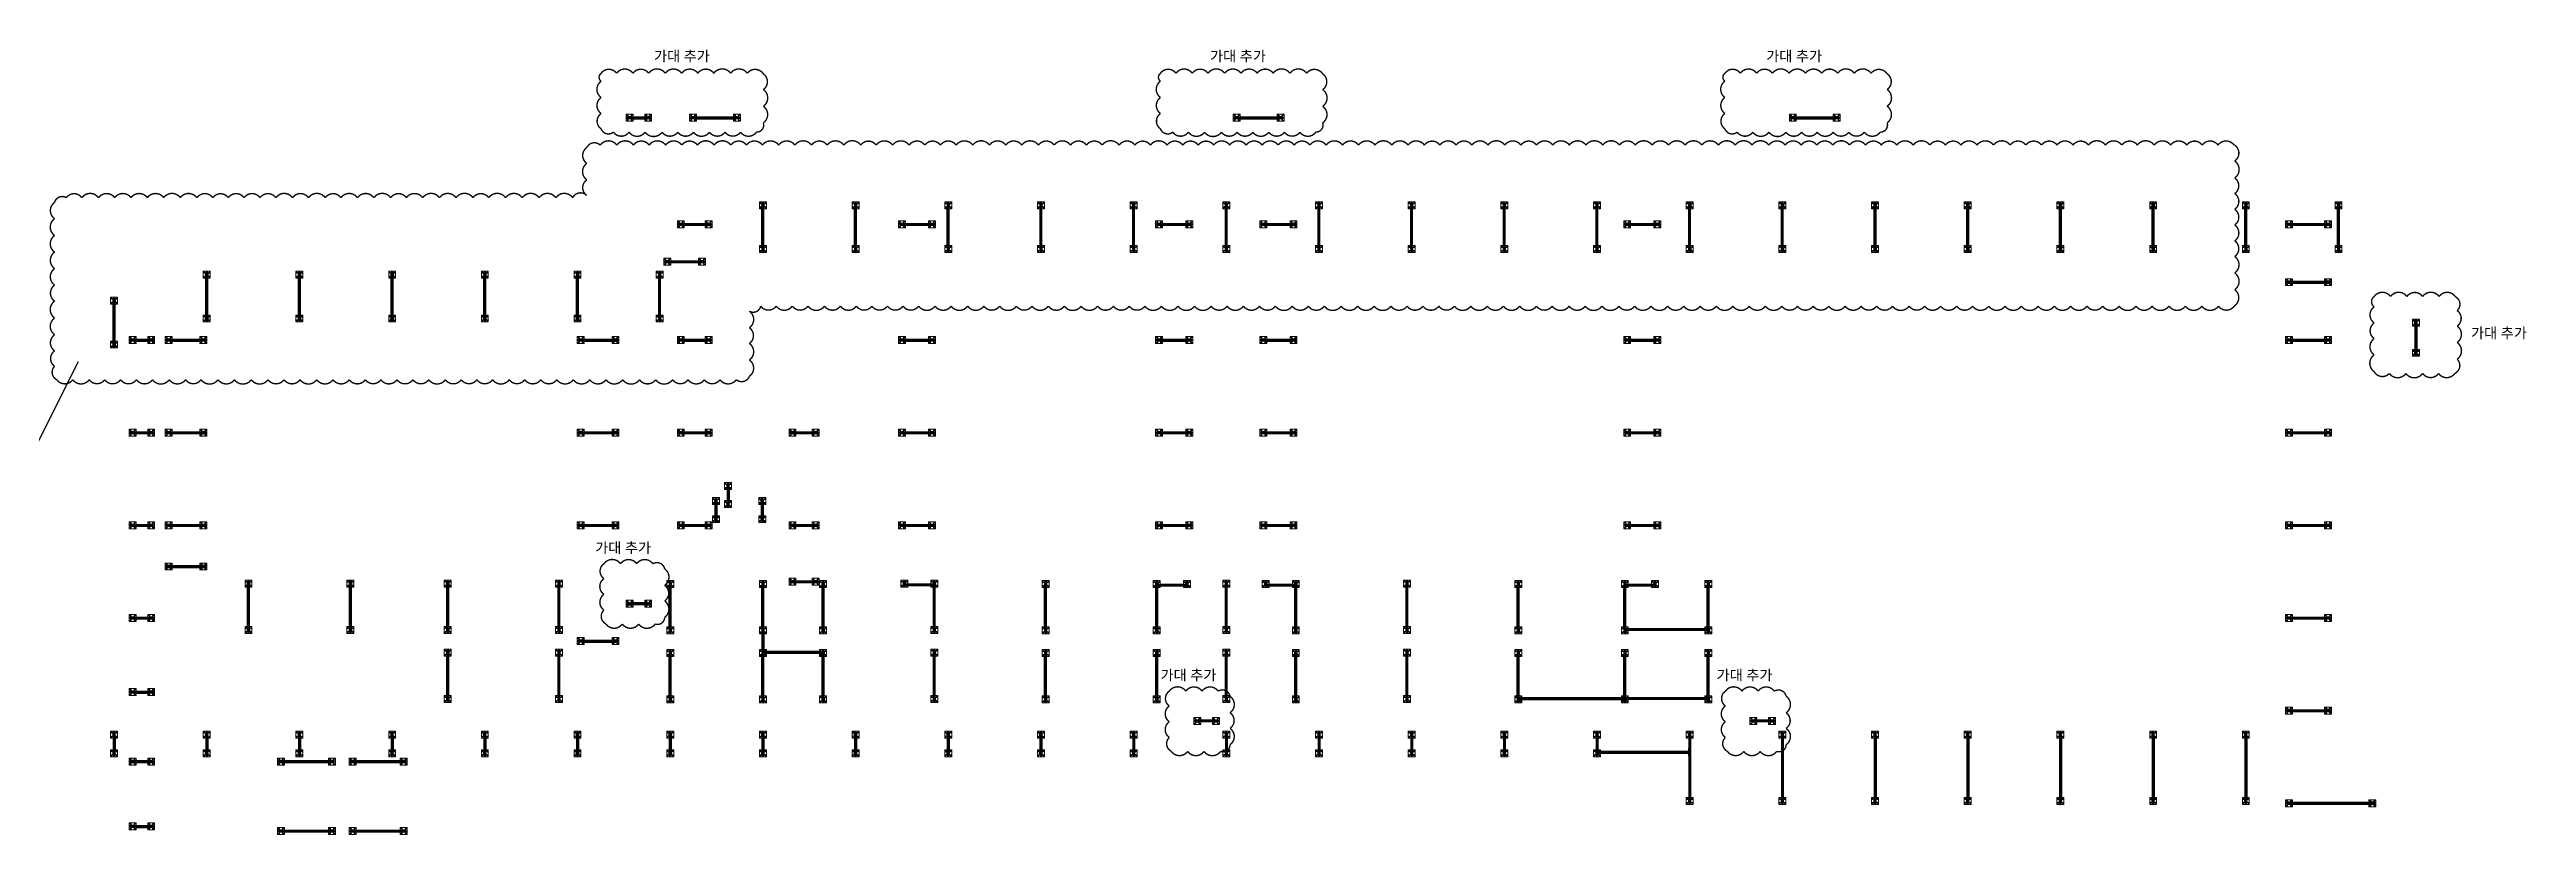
# Model space of a CAD drawing. Header units: millimetres. Extents: x 61566 to 504600, y -69328 to 118800.
# Drawn here: x 376507 to 429956, y 70225 to 87174 of the extents above; entities that cross this region are included whole.
import ezdxf
from ezdxf.enums import TextEntityAlignment as Align

# ---------------------------------------------------------------- set-up
doc = ezdxf.new("R2010")
doc.units = ezdxf.units.MM
doc.header["$LTSCALE"] = 200
doc.linetypes.add('CENTER2', pattern=[1.125, 0.75, -0.125, 0.125, -0.125])
doc.linetypes.add('phl_thick', pattern=[0])
doc.layers.get('DEFPOINTS').update_dxf_attribs({"color": 137})
doc.layers.add('@@P3_P4 환상망 SUPPORT', color=4, linetype='Continuous')
doc.layers.add('WALL-D', color=3, linetype='Continuous')
doc.styles.add('SUNJIN', font='malgun.ttf')

msp = doc.modelspace()

# ---------------------------------------------------------------- texts
at = {"layer": 'DEFPOINTS', "color": 6, "style": 'SUNJIN'}
for p in [(389549.6, 87032.3), (401549.6, 87032.3), (413549.6, 87032.3), (428759.6, 81052.3), (388280.4, 76416.5), (400480.4, 73666.5), (412480.4, 73666.5)]:
    msp.add_text('가대 추가', height=225, dxfattribs=at).set_placement(p, align=Align.MIDDLE_LEFT)

# ---------------------------------------------------------------- blocks, each defined once
blk = doc.blocks.new('A$Cd080613a')
at = {"layer": '@@P3_P4 환상망 SUPPORT', "color": 2, "linetype": 'phl_thick'}
for p, q in [((-20, 4.434), (-18.540497, 4.434)), ((-20, 1.034), (-20, 4.434)), ((-20, 1.034), (-18.540497, 1.034)), ((-18.540497, 4.434), (-11.18034, 4.434)), ((-18.540497, 1.034), (-18.540497, 4.434)), ((-18.540497, 1.034), (-11.18034, 1.034)), ((-13.5, 0), (-13.5, 1.034)), ((-13.5, 0), (-8, 0)), ((-11.18034, 4.434), (-10.999621, 4.526016)), ((-11.18034, 1.034), (-11.18034, 4.434)), ((-11.18034, 1.034), (-8.008727, 1.034)), ((-10.999621, 4.526016), (-10.817799, 4.607405)), ((-10.817799, 4.607405), (-10.635521, 4.678167)), ((-10.635521, 4.678167), (-10.453605, 4.738253)), ((-10.5, -10.466), (-10.5, 0)), ((-10.453605, 4.738253), (-10.273729, 4.787376)), ((-10.309559, 6.434007), (10.309559, 6.434007)), ((-10.273729, 4.787376), (-10.096742, 4.825514)), ((-10.096742, 4.825514), (-9.923378, 4.852767)), ((-9.923378, 4.852767), (-9.754732, 4.869109)), ((-9.754732, 4.869109), (-9.592018, 4.874416)), ((-9.43597, 4.869011), (-9.592018, 4.874416)), ((-9.45, 12.285517), (-8.5, 12.834)), ((-9.45, 12.285517), (-9.425949, 12.285517)), ((-9.45, 6.434), (-9.45, 12.285517)), ((-9.286802, 4.852541), (-9.43597, 4.869011)), ((-9.425949, 12.285517), (-9.225178, 12.382765)), ((-9.425949, 6.434), (-9.425949, 12.285517)), ((-9.14507, 4.825103), (-9.286802, 4.852541)), ((-9.225178, 12.382765), (-9.028632, 12.46982)), ((-9.011345, 4.786714), (-9.14507, 4.825103)), ((-9.028632, 12.46982), (-8.835734, 12.547031)), ((-8.886751, 4.737605), (-9.011345, 4.786714)), ((-8.771402, 4.677806), (-8.886751, 4.737605)), ((-8.835734, 12.547031), (-8.645934, 12.614685)), ((-8.66519, 4.60729), (-8.771402, 4.677806)), ((-8.568009, 4.52603), (-8.66519, 4.60729)), ((-8.645934, 12.614685), (-8.458704, 12.673015)), ((-8.479752, 4.434), (-8.568009, 4.52603)), ((-8.5, 12.834), (8.5, 12.834)), ((-8.383024, 4.342905), (-8.479752, 4.434)), ((-8.479752, 4.434), (8.479752, 4.434)), ((-8.458704, 12.673015), (-8.273532, 12.722205)), ((-8.298335, 4.244727), (-8.383024, 4.342905)), ((-8.225616, 4.140826), (-8.298335, 4.244727)), ((-8.273532, 12.722205), (-8.089918, 12.762387)), ((-8.164452, 4.032743), (-8.225616, 4.140826)), ((-8.114311, 3.921798), (-8.164452, 4.032743)), ((-8.073442, 3.805669), (-8.114311, 3.921798)), ((-8.089918, 12.762387), (-7.907369, 12.793645)), ((-8.041426, 3.683749), (-8.073442, 3.805669)), ((-8.018427, 3.556566), (-8.041426, 3.683749)), ((-8.004602, 3.42465), (-8.018427, 3.556566)), ((-8.006255, 0.977988), (-8.008727, 1.034)), ((-8.004136, 0.924002), (-8.006255, 0.977988)), ((-8.000031, 3.288557), (-8.004602, 3.42465)), ((-8.002394, 0.872075), (-8.004136, 0.924002)), ((-8.001102, 0.822352), (-8.002394, 0.872075)), ((-8.000288, 0.774408), (-8.001102, 0.822352)), ((-8, 0.727727), (-8.000288, 0.774408)), ((-8, -0.157176), (-8, 3.288561)), ((-7.997347, 2.169936), (-8, 2.238707)), ((-7.989459, 2.102767), (-7.997347, 2.169936)), ((-7.976272, 2.037446), (-7.989459, 2.102767)), ((-7.957771, 1.974207), (-7.976272, 2.037446)), ((-7.934047, 1.913249), (-7.957771, 1.974207)), ((-7.905217, 1.854768), (-7.934047, 1.913249)), ((-7.907369, 12.793645), (-7.725397, 12.816016)), ((-7.871396, 1.798956), (-7.905217, 1.854768)), ((-7.832213, 1.745381), (-7.871396, 1.798956)), ((-7.78686, 1.693336), (-7.832213, 1.745381)), ((-7.735268, 1.643293), (-7.78686, 1.693336)), ((-7.677382, 1.595741), (-7.735268, 1.643293)), ((-7.725397, 12.816016), (-7.543511, 12.829488)), ((-7.613221, 1.551128), (-7.677382, 1.595741)), ((-7.54299, 1.509804), (-7.613221, 1.551128)), ((-7.543511, 12.829488), (-7.361216, 12.834)), ((-7.466933, 1.472099), (-7.54299, 1.509804)), ((-7.385253, 1.438355), (-7.466933, 1.472099)), ((-7.298238, 1.408783), (-7.385253, 1.438355)), ((-7.17892, 12.829488), (-7.361216, 12.834)), ((-7.206336, 1.383563), (-7.298238, 1.408783)), ((-7.110023, 1.362871), (-7.206336, 1.383563)), ((-6.997035, 12.816016), (-7.17892, 12.829488)), ((-7.009788, 1.34687), (-7.110023, 1.362871)), ((-6.90625, 1.335597), (-7.009788, 1.34687)), ((-6.815063, 12.793645), (-6.997035, 12.816016)), ((-6.800099, 1.329011), (-6.90625, 1.335597)), ((-6.632514, 12.762387), (-6.815063, 12.793645)), ((-6.691977, 1.327135), (-6.800099, 1.329011)), ((-6.691977, 1.327135), (-6.581325, 1.329907)), ((-6.4489, 12.722205), (-6.632514, 12.762387)), ((-6.581325, 1.329907), (-6.467915, 1.337363)), ((-6.467915, 1.337363), (-6.352408, 1.349526)), ((-6.263728, 12.673015), (-6.4489, 12.722205)), ((-6.352408, 1.349526), (-6.235472, 1.366419)), ((-6.076497, 12.614685), (-6.263728, 12.673015)), ((-6.235472, 1.366419), (-6.117777, 1.387979)), ((-6.117777, 1.387979), (-6, 1.414014)), ((-5.886698, 12.547031), (-6.076497, 12.614685)), ((-6, 1.414014), (-5.30323, 1.57262)), ((-6, -1.216), (-6, 1.414014)), ((-5.6938, 12.46982), (-5.886698, 12.547031)), ((-5.497254, 12.382765), (-5.6938, 12.46982)), ((-5.296482, 12.285517), (-5.497254, 12.382765)), ((-5.30323, 1.57262), (-4.617331, 1.711087)), ((-5.296482, 12.285517), (-4.129467, 12.285517)), ((-5.296482, 6.434), (-5.296482, 12.285517)), ((-4.617331, 1.711087), (-3.940787, 1.829986)), ((-4.129467, 12.285517), (-3.727924, 12.382765)), ((-4.129467, 6.434), (-4.129467, 12.285517)), ((-3.940787, 1.829986), (-3.272149, 1.929801)), ((-3.727924, 12.382765), (-3.334832, 12.46982)), ((-3.334832, 12.46982), (-2.949037, 12.547031)), ((-3.272149, 1.929801), (-2.610019, 2.010935)), ((-2.949037, 12.547031), (-2.569437, 12.614685)), ((-2.610019, 2.010935), (-1.953047, 2.07371)), ((-2.569437, 12.614685), (-2.194977, 12.673015)), ((-2.194977, 12.673015), (-1.824632, 12.722205)), ((-1.953047, 2.07371), (-1.299912, 2.118373)), ((-1.824632, 12.722205), (-1.457404, 12.762387)), ((-1.457404, 12.762387), (-1.092307, 12.793645)), ((-1.299912, 2.118373), (-0.649322, 2.145102)), ((-1.092307, 12.793645), (-0.728363, 12.816016)), ((-0.728363, 12.816016), (-0.364591, 12.829488)), ((-0.649322, 2.145102), (0, 2.154)), ((-0.364591, 12.829488), (0, 12.834)), ((0.364591, 12.829488), (0, 12.834)), ((0.649322, 2.145102), (0, 2.154)), ((0.728363, 12.816016), (0.364591, 12.829488)), ((1.299912, 2.118373), (0.649322, 2.145102)), ((1.092307, 12.793645), (0.728363, 12.816016)), ((1.457404, 12.762387), (1.092307, 12.793645)), ((1.953047, 2.07371), (1.299912, 2.118373)), ((1.824632, 12.722205), (1.457404, 12.762387)), ((2.194977, 12.673015), (1.824632, 12.722205)), ((2.610019, 2.010935), (1.953047, 2.07371)), ((2.569437, 12.614685), (2.194977, 12.673015)), ((2.949037, 12.547031), (2.569437, 12.614685)), ((3.272149, 1.929801), (2.610019, 2.010935)), ((3.334832, 12.46982), (2.949037, 12.547031)), ((3.940787, 1.829986), (3.272149, 1.929801)), ((3.727924, 12.382765), (3.334832, 12.46982)), ((4.129467, 12.285517), (3.727924, 12.382765)), ((4.617331, 1.711087), (3.940787, 1.829986)), ((4.129467, 12.285517), (5.296482, 12.285517)), ((4.129467, 6.434), (4.129467, 12.285517)), ((5.30323, 1.57262), (4.617331, 1.711087)), ((5.296482, 12.285517), (5.517089, 12.391922)), ((5.296482, 6.434), (5.296482, 12.285517)), ((6, 1.414014), (5.30323, 1.57262)), ((5.517089, 12.391922), (5.732653, 12.48604)), ((5.732653, 12.48604), (5.943938, 12.568319)), ((5.943938, 12.568319), (6.151669, 12.639125)), ((6.117777, 1.387979), (6, 1.414014)), ((6, -1.216), (6, 1.414014)), ((6.235472, 1.366419), (6.117777, 1.387979)), ((6.151669, 12.639125), (6.356539, 12.698744)), ((6.352408, 1.349526), (6.235472, 1.366419)), ((6.467915, 1.337363), (6.352408, 1.349526)), ((6.356539, 12.698744), (6.559224, 12.747389)), ((6.581325, 1.329907), (6.467915, 1.337363)), ((6.559224, 12.747389), (6.760381, 12.785202)), ((6.691977, 1.327135), (6.581325, 1.329907)), ((6.691977, 1.327135), (6.800099, 1.329011)), ((6.760381, 12.785202), (6.960663, 12.812253)), ((6.800099, 1.329011), (6.90625, 1.335597)), ((6.90625, 1.335597), (7.009788, 1.34687)), ((6.960663, 12.812253), (7.160721, 12.828542)), ((7.009788, 1.34687), (7.110023, 1.362871)), ((7.110023, 1.362871), (7.206336, 1.383563)), ((7.160721, 12.828542), (7.361216, 12.834)), ((7.206336, 1.383563), (7.298238, 1.408783)), ((7.298238, 1.408783), (7.385253, 1.438355)), ((7.583949, 12.827266), (7.361216, 12.834)), ((7.385253, 1.438355), (7.466933, 1.472099)), ((7.466933, 1.472099), (7.54299, 1.509804)), ((7.54299, 1.509804), (7.613221, 1.551128)), ((7.806234, 12.80717), (7.583949, 12.827266)), ((7.613221, 1.551128), (7.677382, 1.595741)), ((7.677382, 1.595741), (7.735268, 1.643293)), ((7.735268, 1.643293), (7.78686, 1.693336)), ((7.78686, 1.693336), (7.832213, 1.745381)), ((8.028974, 12.773795), (7.806234, 12.80717)), ((7.832213, 1.745381), (7.871395, 1.798957)), ((7.871395, 1.798957), (7.905217, 1.854768)), ((7.905217, 1.854768), (7.934047, 1.913249)), ((7.934047, 1.913249), (7.957771, 1.974207)), ((7.957771, 1.974207), (7.976272, 2.037446)), ((7.976272, 2.037446), (7.989459, 2.102767)), ((7.989459, 2.102767), (7.997347, 2.169936)), ((7.997347, 2.169936), (8, 2.238707)), ((8, 3.288561), (8.004602, 3.42465)), ((8, -0.157176), (8, 3.288561)), ((8, 0.727727), (8.000288, 0.774408)), ((8, 0), (13.5, 0)), ((8.000288, 0.774408), (8.001102, 0.822352)), ((8.001102, 0.822352), (8.002394, 0.872075)), ((8.002394, 0.872075), (8.004128, 0.923982)), ((8.004128, 0.923982), (8.006255, 0.977988)), ((8.004602, 3.42465), (8.018427, 3.556566)), ((8.006255, 0.977988), (8.008727, 1.034)), ((8.008727, 1.034), (20, 1.034)), ((8.018427, 3.556566), (8.041426, 3.683749)), ((8.253062, 12.727113), (8.028974, 12.773795)), ((8.041426, 3.683749), (8.073442, 3.805669)), ((8.073442, 3.805669), (8.114311, 3.921798)), ((8.114311, 3.921798), (8.164452, 4.032743)), ((8.164452, 4.032743), (8.225616, 4.140826)), ((8.225616, 4.140826), (8.298335, 4.244727)), ((8.479397, 12.666988), (8.253062, 12.727113)), ((8.298335, 4.244727), (8.383024, 4.342905)), ((8.383024, 4.342905), (8.4798, 4.433966)), ((8.70889, 12.593179), (8.479397, 12.666988)), ((8.479752, 4.434), (8.567993, 4.526015)), ((9.45, 12.285517), (8.5, 12.834)), ((8.567993, 4.526015), (8.665364, 4.607404)), ((8.665364, 4.607404), (8.772082, 4.678167)), ((8.942483, 12.505333), (8.70889, 12.593179)), ((8.772082, 4.678167), (8.888251, 4.738253)), ((8.888251, 4.738253), (9.013275, 4.787375)), ((9.181157, 12.402978), (8.942483, 12.505333)), ((9.013275, 4.787375), (9.146859, 4.825513)), ((9.146859, 4.825513), (9.288848, 4.852767)), ((9.425949, 12.285517), (9.181157, 12.402978)), ((9.288848, 4.852767), (9.438622, 4.869109)), ((9.425949, 12.285517), (9.45, 12.285517)), ((9.425949, 6.434), (9.425949, 12.285517)), ((9.438622, 4.869109), (9.595039, 4.874416)), ((9.45, 6.434), (9.45, 12.285517)), ((9.757758, 4.869011), (9.595039, 4.874416)), ((9.925931, 4.852541), (9.757758, 4.869011)), ((10.099052, 4.825103), (9.925931, 4.852541)), ((10.276366, 4.786714), (10.099052, 4.825103)), ((10.45592, 4.737606), (10.276366, 4.786714)), ((10.63676, 4.677807), (10.45592, 4.737606)), ((10.5, -10.466), (10.5, 0)), ((10.81822, 4.607291), (10.63676, 4.677807)), ((10.999636, 4.526031), (10.81822, 4.607291)), ((11.18034, 4.434), (10.999636, 4.526031)), ((11.18034, 4.434), (18.540497, 4.434)), ((11.18034, 1.034), (11.18034, 4.434)), ((13.5, 0), (13.5, 1.034)), ((18.540497, 4.434), (20, 4.434)), ((18.540497, 1.034), (18.540497, 4.434)), ((20, 1.034), (20, 4.434)), ((-17.5, -10.466), (-6.800735, -10.466)), ((-17.5, -18.466001), (-17.5, -10.466)), ((-17.5, -18.466001), (17.5, -18.466001)), ((-6.800735, -16.249999), (-6.800735, -10.466)), ((-6.800735, -16.249999), (6.800735, -16.249999)), ((-6, -1.216), (6, -1.216)), ((-5, -20.63), (-5, -18.466001)), ((-4.064, -21.565999), (-5, -20.63)), ((-5, -20.63), (5, -20.63)), ((-4.064, -21.565999), (4.064, -21.565999)), ((4.064, -21.565999), (5, -20.63)), ((5, -20.63), (5, -18.466001)), ((6.800735, -10.466), (17.5, -10.466)), ((6.800735, -16.249999), (6.800735, -10.466)), ((14.5, -18.466001), (14.5, -10.466)), ((17.5, -18.466001), (17.5, -10.466))]:
    blk.add_line(p, q, dxfattribs=at)
for centre, start, end in [((-10.309559, -0.066037), 90.0000006357, 136.1868593859), ((10.309559, -0.066037), 43.8131406141, 89.9999993643)]:
    blk.add_arc(centre, 6.500044, start, end, dxfattribs=at)
for centre, start_param, end_param in [((-6, -0.157176), 3.1415926536, 4.7123889763), ((6, -0.157176), 4.7123889844, 6.2831853072)]:
    blk.add_ellipse(centre, major_axis=(2, 0), ratio=0.529412, start_param=start_param, end_param=end_param, dxfattribs=at)
blk = doc.blocks.new('A$Cbd301f87')
at = {"layer": '@@P3_P4 환상망 SUPPORT', "color": 5, "linetype": 'Continuous', "lineweight": 0, "extrusion": (2.22045e-16, 1, -2.22045e-16)}
for p, q in [((-75, 129), (75, 129)), ((-75, -21), (-75, 129)), ((-56.5, 97.5), (-56.5, 90.5)), ((-56.5, 17.5), (-56.5, 10.5)), ((-43.5, 90.5), (-43.5, 97.5)), ((-43.5, 10.5), (-43.5, 17.5)), ((-25, 55), (-25, 92)), ((-21, 55), (-25, 55)), ((-25, 16), (-25, 53)), ((-25, 53), (-21, 53)), ((-21, 92), (-21, 55)), ((-21, 53), (-21, 16)), ((-17, 100), (17, 100)), ((17, 96), (-17, 96)), ((-17, 12), (17, 12)), ((17, 8), (-17, 8)), ((21, 55), (21, 92)), ((25, 55), (21, 55)), ((21, 16), (21, 53)), ((21, 53), (25, 53)), ((25, 92), (25, 55)), ((25, 53), (25, 16)), ((43.5, 97.5), (43.5, 90.5)), ((43.5, 17.5), (43.5, 10.5)), ((56.5, 90.5), (56.5, 97.5)), ((56.5, 10.5), (56.5, 17.5)), ((75, 129), (75, -21)), ((75, -21), (-75, -21))]:
    blk.add_line(p, q, dxfattribs=at)
at = {"layer": '@@P3_P4 환상망 SUPPORT', "color": 10, "linetype": 'CENTER2', "lineweight": 0, "extrusion": (2.22045e-16, 1, -2.22045e-16)}
for p, q in [((-75, 129), (75, -21)), ((75, 129), (-75, -21))]:
    blk.add_line(p, q, dxfattribs=at)
at = {"layer": '@@P3_P4 환상망 SUPPORT', "color": 5, "linetype": 'Continuous', "lineweight": 0, "extrusion": (-4.93038e-32, -2.22045e-16, -1)}
blk.add_circle((15, 18), 4, dxfattribs=at)
at = {"layer": '@@P3_P4 환상망 SUPPORT', "color": 5, "linetype": 'Continuous', "lineweight": 0}
blk.add_circle((15, 90), 4, dxfattribs=at)
for centre, radius, start, end in [((-50, 97.5), 6.5, 0, 180), ((-50, 90.5), 6.5, 180, 0), ((-50, 17.5), 6.5, 0, 180), ((-50, 10.5), 6.5, 180, 0), ((-17, 92), 4, 90, 180), ((-17, 16), 4, 180, 270), ((17, 92), 4, 0, 90), ((17, 16), 4, 270, 0), ((50, 97.5), 6.5, 0, 180), ((50, 90.5), 6.5, 180, 0), ((50, 17.5), 6.5, 0, 180), ((50, 10.5), 6.5, 180, 0)]:
    blk.add_arc(centre, radius, start, end, dxfattribs=at)
at = {"layer": '@@P3_P4 환상망 SUPPORT', "color": 5, "linetype": 'Continuous', "lineweight": 0, "extrusion": (-4.93038e-32, -2.22045e-16, -1)}
for centre, start, end in [((17, 92), 0, 90), ((17, 16), 270, 0), ((-17, 92), 90, 180), ((-17, 16), 180, 270)]:
    blk.add_arc(centre, 8, start, end, dxfattribs=at)
at = {"layer": '@@P3_P4 환상망 SUPPORT', "color": 2, "linetype": 'Continuous', "xscale": -1}
blk.add_blockref('A$Cd080613a', (0, 100), dxfattribs=at)
at = {"layer": '@@P3_P4 환상망 SUPPORT', "color": 2, "linetype": 'Continuous', "rotation": 180}
blk.add_blockref('A$Cd080613a', (0, 8), dxfattribs=at)
blk = doc.blocks.new('A$C5ad7675c')
at = {"layer": '@@P3_P4 환상망 SUPPORT', "linetype": 'phl_thick'}
for p, q in [((-20.5, 31.329156), (-20.5, 36.1)), ((-20.5, 4.099998), (-20.5, 29.670844)), ((-18, 4.099998), (-18, 36.1)), ((-16.4, 2.5), (16.4, 2.5)), ((-15.6, 41), (-15.1, 41)), ((-15.6, 38.5), (-15.1, 38.5)), ((-13.5, 33.5), (-13.5, 36.9)), ((-13.5, 33.5), (-11, 33.5)), ((-11, 33.5), (-11, 36.9)), ((11, 33.5), (11, 36.9)), ((11, 33.5), (13.5, 33.5)), ((13.5, 33.5), (13.5, 36.9)), ((15.1, 41), (15.6, 41)), ((15.1, 38.5), (15.6, 38.5)), ((18, 4.099998), (18, 36.1)), ((20.5, 31.329156), (20.5, 36.1)), ((20.5, 4.099998), (20.5, 29.670844)), ((-20.5, -29.670845), (-20.5, -4.099998)), ((-20.5, -36.099998), (-20.5, -31.329155)), ((-18, -36.099998), (-18, -4.099998)), ((-16.4, -2.5), (16.4, -2.5)), ((-15.6, -38.5), (-15.1, -38.5)), ((-15.6, -41), (-15.1, -41)), ((-13.5, -33.5), (-11, -33.5)), ((-13.5, -36.900002), (-13.5, -33.5)), ((-11, -36.900002), (-11, -33.5)), ((11, -33.5), (13.5, -33.5)), ((11, -36.900002), (11, -33.5)), ((13.5, -36.900002), (13.5, -33.5)), ((15.1, -38.5), (15.6, -38.5)), ((15.1, -41), (15.6, -41)), ((18, -36.099998), (18, -4.099998)), ((20.5, -29.670845), (20.5, -4.099998)), ((20.5, -36.099998), (20.5, -31.329155))]:
    blk.add_line(p, q, dxfattribs=at)
for centre, radius, start, end in [((-19.25, 31.329156), 1.250001, 180, 213.5573073642), ((-15.6, 36.1), 4.9, 89.9999999125, 180), ((-19.25, 29.670844), 1.25, 146.4426896568, 180), ((-16.4, 4.1), 4.1, 180, 270.0000051939), ((-16.4, -4.1), 4.1, 89.9999948061, 180), ((-20.5, 30.5), 0.25, 326.4426865497, 33.5573134503), ((-15.6, 36.1), 2.4, 90.0000095032, 180), ((-16.4, 4.1), 1.6, 180, 270.0000136712), ((-15.1, 36.9), 4.1, 0, 89.9999998633), ((-15.1, 36.9), 1.6, 0, 90.0000136712), ((15.1, 36.9), 4.1, 90.0000001372, 180), ((15.1, 36.9), 1.6, 89.9999863288, 180), ((15.6, 36.1), 4.9, 0, 90.0000000871), ((15.6, 36.1), 2.4, 0, 89.9999904968), ((16.4, 4.1), 1.6, 269.9999863288, 0), ((16.4, 4.1), 4.1, 269.9999948061, 0), ((16.4, -4.1), 4.1, 0, 90.0000051939), ((20.5, 30.5), 0.25, 146.4426865497, 213.5573134503), ((19.25, 31.329156), 1.25, 326.4426896568, 0), ((19.25, 29.670844), 1.250001, 0, 33.5573073642), ((-19.25, -29.670844), 1.250001, 180.0000580064, 213.5573802197), ((-19.25, -31.329156), 1.25, 146.4426168014, 180), ((-15.6, -36.1), 4.9, 180, 269.9999956273), ((-20.5, -30.5), 0.25, 326.443050827, 33.556949173), ((-16.4, -4.1), 1.6, 89.9999863288, 180), ((-15.6, -36.1), 2.4, 180, 269.9999904968), ((-15.1, -36.9), 1.6, 269.9999863288, 0), ((-15.1, -36.9), 4.1, 269.9999948061, 0), ((15.1, -36.9), 4.1, 180, 270.0000051939), ((15.1, -36.9), 1.6, 180, 270.0000136712), ((15.6, -36.1), 2.4, 270.0000095032, 0), ((15.6, -36.1), 4.9, 270.0000043727, 0), ((16.4, -4.1), 1.6, 0, 90.0000136712), ((20.5, -30.5), 0.25, 146.443050827, 213.556949173), ((19.25, -29.670844), 1.25, 326.4426168014, 0), ((19.25, -31.329156), 1.250001, 0.0000580064, 33.5573802197)]:
    blk.add_arc(centre, radius, start, end, dxfattribs=at)
blk = doc.blocks.new('*U3921')
at = {"layer": '@@P3_P4 환상망 SUPPORT', "linetype": 'phl_thick'}
for p, q in [((-20.5, 0), (-20.5, 316)), ((-15.6, 0), (-15.6, 316)), ((-15.1, 0), (-15.1, 316)), ((-11, 0), (-11, 316)), ((-7, 267), (-7, 283)), ((-7, 217), (-7, 233)), ((-7, 167), (-7, 183)), ((-7, 117), (-7, 133)), ((-7, 67), (-7, 83)), ((-7, 17), (-7, 33)), ((7, 267), (7, 283)), ((7, 217), (7, 233)), ((7, 167), (7, 183)), ((7, 117), (7, 133)), ((7, 67), (7, 83)), ((7, 17), (7, 33)), ((11, 0), (11, 316)), ((15.1, 0), (15.1, 316)), ((15.6, 0), (15.6, 316)), ((20.5, 0), (20.5, 316))]:
    blk.add_line(p, q, dxfattribs=at)
at = {"layer": '@@P3_P4 환상망 SUPPORT', "linetype": 'Continuous'}
for p, q in [((-20.5, 316), (20.5, 316)), ((-20.5, 0), (20.5, 0))]:
    blk.add_line(p, q, dxfattribs=at)
at = {"layer": '@@P3_P4 환상망 SUPPORT', "linetype": 'phl_thick'}
for centre, start, end in [((0, 283.000037), 0.0003062585, 180.0003062585), ((0, 266.999963), 180.0003062585, 0.0003062585), ((0, 233.000037), 0.0003062585, 180.0003062585), ((0, 216.999963), 180.0003062585, 0.0003062585), ((0, 183.000037), 0.0003062585, 180.0003062585), ((0, 166.999963), 180.0003062585, 0.0003062585), ((0, 133.000037), 0.0003062585, 180.0003062585), ((0, 116.999963), 180.0003062585, 0.0003062585), ((0, 83.000037), 0.0003062585, 180.0003062585), ((0, 66.999963), 180.0003062585, 0.0003062585), ((0, 33.000037), 0.0003062585, 180.0003062585), ((0, 16.999963), 180.0003062585, 0.0003062585)]:
    blk.add_arc(centre, 7, start, end, dxfattribs=at)
blk = doc.blocks.new('*U3924')
at = {"layer": '@@P3_P4 환상망 SUPPORT', "linetype": 'phl_thick'}
for p, q in [((-20.5, 0), (-20.5, 666)), ((-15.6, 0), (-15.6, 666)), ((-15.1, 0), (-15.1, 666)), ((-11, 0), (-11, 666)), ((-7, 617), (-7, 633)), ((-7, 567), (-7, 583)), ((7, 617), (7, 633)), ((7, 567), (7, 583)), ((11, 0), (11, 666)), ((15.1, 0), (15.1, 666)), ((15.6, 0), (15.6, 666)), ((20.5, 0), (20.5, 666)), ((-7, 517), (-7, 533)), ((-7, 467), (-7, 483)), ((-7, 417), (-7, 433)), ((-7, 367), (-7, 383)), ((-7, 317), (-7, 333)), ((-7, 267), (-7, 283)), ((-7, 217), (-7, 233)), ((-7, 167), (-7, 183)), ((-7, 117), (-7, 133)), ((-7, 67), (-7, 83)), ((-7, 17), (-7, 33)), ((7, 517), (7, 533)), ((7, 467), (7, 483)), ((7, 417), (7, 433)), ((7, 367), (7, 383)), ((7, 317), (7, 333)), ((7, 267), (7, 283)), ((7, 217), (7, 233)), ((7, 167), (7, 183)), ((7, 117), (7, 133)), ((7, 67), (7, 83)), ((7, 17), (7, 33))]:
    blk.add_line(p, q, dxfattribs=at)
at = {"layer": '@@P3_P4 환상망 SUPPORT', "linetype": 'Continuous'}
for p, q in [((-20.5, 666), (20.5, 666)), ((-20.5, 0), (20.5, 0))]:
    blk.add_line(p, q, dxfattribs=at)
at = {"layer": '@@P3_P4 환상망 SUPPORT', "linetype": 'phl_thick'}
for centre, start, end in [((0, 633.000037), 0.0003062585, 180.0003062585), ((0, 616.999963), 180.0003062585, 0.0003062585), ((0, 583.000037), 0.0003062585, 180.0003062585), ((0, 566.999963), 180.0003062585, 0.0003062585), ((0, 533.000037), 0.0003062585, 180.0003062585), ((0, 516.999963), 180.0003062585, 0.0003062585), ((0, 483.000037), 0.0003062585, 180.0003062585), ((0, 466.999963), 180.0003062585, 0.0003062585), ((0, 433.000037), 0.0003062585, 180.0003062585), ((0, 416.999963), 180.0003062585, 0.0003062585), ((0, 383.000037), 0.0003062585, 180.0003062585), ((0, 366.999963), 180.0003062585, 0.0003062585), ((0, 333.000037), 0.0003062585, 180.0003062585), ((0, 316.999963), 180.0003062585, 0.0003062585), ((0, 283.000037), 0.0003062585, 180.0003062585), ((0, 266.999963), 180.0003062585, 0.0003062585), ((0, 233.000037), 0.0003062585, 180.0003062585), ((0, 216.999963), 180.0003062585, 0.0003062585), ((0, 183.000037), 0.0003062585, 180.0003062585), ((0, 166.999963), 180.0003062585, 0.0003062585), ((0, 133.000037), 0.0003062585, 180.0003062585), ((0, 116.999963), 180.0003062585, 0.0003062585), ((0, 83.000037), 0.0003062585, 180.0003062585), ((0, 66.999963), 180.0003062585, 0.0003062585), ((0, 33.000037), 0.0003062585, 180.0003062585), ((0, 16.999963), 180.0003062585, 0.0003062585)]:
    blk.add_arc(centre, 7, start, end, dxfattribs=at)
blk = doc.blocks.new('*U3925')
at = {"layer": '@@P3_P4 환상망 SUPPORT', "linetype": 'phl_thick'}
for p, q in [((-20, 0), (-20, 1346)), ((-16, 0), (-16, 1346)), ((-15, 0), (-15, 1346)), ((-11, 0), (-11, 1346)), ((-7, 1267), (-7, 1283)), ((-7, 1217), (-7, 1233)), ((-7, 1167), (-7, 1183)), ((-7, 1117), (-7, 1133)), ((-7, 1067), (-7, 1083)), ((7, 1267), (7, 1283)), ((7, 1217), (7, 1233)), ((7, 1167), (7, 1183)), ((7, 1117), (7, 1133)), ((7, 1067), (7, 1083)), ((11, 0), (11, 1346)), ((15, 0), (15, 1346)), ((16, 0), (16, 1346)), ((20, 0), (20, 1346)), ((-7, 1017), (-7, 1033)), ((-7, 967), (-7, 983)), ((-7, 917), (-7, 933)), ((-7, 867), (-7, 883)), ((-7, 817), (-7, 833)), ((-7, 767), (-7, 783)), ((-7, 717), (-7, 733)), ((-7, 667), (-7, 683)), ((-7, 617), (-7, 633)), ((-7, 567), (-7, 583)), ((7, 1017), (7, 1033)), ((7, 967), (7, 983)), ((7, 917), (7, 933)), ((7, 867), (7, 883)), ((7, 817), (7, 833)), ((7, 767), (7, 783)), ((7, 717), (7, 733)), ((7, 667), (7, 683)), ((7, 617), (7, 633)), ((7, 567), (7, 583)), ((-7, 517), (-7, 533)), ((-7, 467), (-7, 483)), ((-7, 417), (-7, 433)), ((-7, 367), (-7, 383)), ((-7, 317), (-7, 333)), ((-7, 267), (-7, 283)), ((-7, 217), (-7, 233)), ((-7, 167), (-7, 183)), ((-7, 117), (-7, 133)), ((-7, 67), (-7, 83)), ((-7, 17), (-7, 33)), ((7, 517), (7, 533)), ((7, 467), (7, 483)), ((7, 417), (7, 433)), ((7, 367), (7, 383)), ((7, 317), (7, 333)), ((7, 267), (7, 283)), ((7, 217), (7, 233)), ((7, 167), (7, 183)), ((7, 117), (7, 133)), ((7, 67), (7, 83)), ((7, 17), (7, 33))]:
    blk.add_line(p, q, dxfattribs=at)
at = {"layer": '@@P3_P4 환상망 SUPPORT', "linetype": 'Continuous'}
for p, q in [((-20, 1346), (20, 1346)), ((-20, 0), (20, 0))]:
    blk.add_line(p, q, dxfattribs=at)
at = {"layer": '@@P3_P4 환상망 SUPPORT', "linetype": 'phl_thick'}
for centre, start, end in [((0, 1283), 0.0003, 180.0003), ((0, 1267), 180.0003, 0.0003), ((0, 1233), 0.0003, 180.0003), ((0, 1217), 180.0003, 0.0003), ((0, 1183), 0.0003, 180.0003), ((0, 1167), 180.0003, 0.0003), ((0, 1133), 0.0003, 180.0003), ((0, 1117), 180.0003, 0.0003), ((0, 1083), 0.0003, 180.0003), ((0, 1067), 180.0003, 0.0003), ((0, 1033), 0.0003, 180.0003), ((0, 1017), 180.0003, 0.0003), ((0, 983), 0.0003, 180.0003), ((0, 967), 180.0003, 0.0003), ((0, 933), 0.0003, 180.0003), ((0, 917), 180.0003, 0.0003), ((0, 883), 0.0003, 180.0003), ((0, 867), 180.0003, 0.0003), ((0, 833), 0.0003, 180.0003), ((0, 817), 180.0003, 0.0003), ((0, 783), 0.0003, 180.0003), ((0, 767), 180.0003, 0.0003), ((0, 733), 0.0003, 180.0003), ((0, 717), 180.0003, 0.0003), ((0, 683), 0.0003, 180.0003), ((0, 667), 180.0003, 0.0003), ((0, 633), 0.0003, 180.0003), ((0, 617), 180.0003, 0.0003), ((0, 583), 0.0003, 180.0003), ((0, 567), 180.0003, 0.0003), ((0, 533), 0.0003, 180.0003), ((0, 517), 180.0003, 0.0003), ((0, 483), 0.0003, 180.0003), ((0, 467), 180.0003, 0.0003), ((0, 433), 0.0003, 180.0003), ((0, 417), 180.0003, 0.0003), ((0, 383), 0.0003, 180.0003), ((0, 367), 180.0003, 0.0003), ((0, 333), 0.0003, 180.0003), ((0, 317), 180.0003, 0.0003), ((0, 283), 0.0003, 180.0003), ((0, 267), 180.0003, 0.0003), ((0, 233), 0.0003, 180.0003), ((0, 217), 180.0003, 0.0003), ((0, 183), 0.0003, 180.0003), ((0, 167), 180.0003, 0.0003), ((0, 133), 0.0003, 180.0003), ((0, 117), 180.0003, 0.0003), ((0, 83), 0.0003, 180.0003), ((0, 67), 180.0003, 0.0003), ((0, 33), 0.0003, 180.0003), ((0, 17), 180.0003, 0.0003)]:
    blk.add_arc(centre, 7, start, end, dxfattribs=at)
blk = doc.blocks.new('*U3934')
at = {"layer": '@@P3_P4 환상망 SUPPORT', "linetype": 'phl_thick'}
for p, q in [((-20, 0), (-20, 1716)), ((-16, 0), (-16, 1716)), ((-15, 0), (-15, 1716)), ((-11, 0), (-11, 1716)), ((-7, 1667), (-7, 1683)), ((-7, 1617), (-7, 1633)), ((7, 1667), (7, 1683)), ((7, 1617), (7, 1633)), ((11, 0), (11, 1716)), ((15, 0), (15, 1716)), ((16, 0), (16, 1716)), ((20, 0), (20, 1716)), ((-7, 1567), (-7, 1583)), ((-7, 1517), (-7, 1533)), ((-7, 1467), (-7, 1483)), ((-7, 1417), (-7, 1433)), ((-7, 1367), (-7, 1383)), ((-7, 1317), (-7, 1333)), ((-7, 1267), (-7, 1283)), ((-7, 1217), (-7, 1233)), ((-7, 1167), (-7, 1183)), ((-7, 1117), (-7, 1133)), ((-7, 1067), (-7, 1083)), ((7, 1567), (7, 1583)), ((7, 1517), (7, 1533)), ((7, 1467), (7, 1483)), ((7, 1417), (7, 1433)), ((7, 1367), (7, 1383)), ((7, 1317), (7, 1333)), ((7, 1267), (7, 1283)), ((7, 1217), (7, 1233)), ((7, 1167), (7, 1183)), ((7, 1117), (7, 1133)), ((7, 1067), (7, 1083)), ((-7, 1017), (-7, 1033)), ((-7, 967), (-7, 983)), ((-7, 917), (-7, 933)), ((-7, 867), (-7, 883)), ((-7, 817), (-7, 833)), ((-7, 767), (-7, 783)), ((-7, 717), (-7, 733)), ((-7, 667), (-7, 683)), ((-7, 617), (-7, 633)), ((-7, 567), (-7, 583)), ((7, 1017), (7, 1033)), ((7, 967), (7, 983)), ((7, 917), (7, 933)), ((7, 867), (7, 883)), ((7, 817), (7, 833)), ((7, 767), (7, 783)), ((7, 717), (7, 733)), ((7, 667), (7, 683)), ((7, 617), (7, 633)), ((7, 567), (7, 583)), ((-7, 517), (-7, 533)), ((-7, 467), (-7, 483)), ((-7, 417), (-7, 433)), ((-7, 367), (-7, 383)), ((-7, 317), (-7, 333)), ((-7, 267), (-7, 283)), ((-7, 217), (-7, 233)), ((-7, 167), (-7, 183)), ((-7, 117), (-7, 133)), ((-7, 67), (-7, 83)), ((-7, 17), (-7, 33)), ((7, 517), (7, 533)), ((7, 467), (7, 483)), ((7, 417), (7, 433)), ((7, 367), (7, 383)), ((7, 317), (7, 333)), ((7, 267), (7, 283)), ((7, 217), (7, 233)), ((7, 167), (7, 183)), ((7, 117), (7, 133)), ((7, 67), (7, 83)), ((7, 17), (7, 33))]:
    blk.add_line(p, q, dxfattribs=at)
at = {"layer": '@@P3_P4 환상망 SUPPORT', "linetype": 'Continuous'}
for p, q in [((-20, 1716), (20, 1716)), ((-20, 0), (20, 0))]:
    blk.add_line(p, q, dxfattribs=at)
at = {"layer": '@@P3_P4 환상망 SUPPORT', "linetype": 'phl_thick'}
for centre, start, end in [((0, 1683), 0.0003, 180.0003), ((0, 1667), 180.0003, 0.0003), ((0, 1633), 0.0003, 180.0003), ((0, 1617), 180.0003, 0.0003), ((0, 1583), 0.0003, 180.0003), ((0, 1567), 180.0003, 0.0003), ((0, 1533), 0.0003, 180.0003), ((0, 1517), 180.0003, 0.0003), ((0, 1483), 0.0003, 180.0003), ((0, 1467), 180.0003, 0.0003), ((0, 1433), 0.0003, 180.0003), ((0, 1417), 180.0003, 0.0003), ((0, 1383), 0.0003, 180.0003), ((0, 1367), 180.0003, 0.0003), ((0, 1333), 0.0003, 180.0003), ((0, 1317), 180.0003, 0.0003), ((0, 1283), 0.0003, 180.0003), ((0, 1267), 180.0003, 0.0003), ((0, 1233), 0.0003, 180.0003), ((0, 1217), 180.0003, 0.0003), ((0, 1183), 0.0003, 180.0003), ((0, 1167), 180.0003, 0.0003), ((0, 1133), 0.0003, 180.0003), ((0, 1117), 180.0003, 0.0003), ((0, 1083), 0.0003, 180.0003), ((0, 1067), 180.0003, 0.0003), ((0, 1033), 0.0003, 180.0003), ((0, 1017), 180.0003, 0.0003), ((0, 983), 0.0003, 180.0003), ((0, 967), 180.0003, 0.0003), ((0, 933), 0.0003, 180.0003), ((0, 917), 180.0003, 0.0003), ((0, 883), 0.0003, 180.0003), ((0, 867), 180.0003, 0.0003), ((0, 833), 0.0003, 180.0003), ((0, 817), 180.0003, 0.0003), ((0, 783), 0.0003, 180.0003), ((0, 767), 180.0003, 0.0003), ((0, 733), 0.0003, 180.0003), ((0, 717), 180.0003, 0.0003), ((0, 683), 0.0003, 180.0003), ((0, 667), 180.0003, 0.0003), ((0, 633), 0.0003, 180.0003), ((0, 617), 180.0003, 0.0003), ((0, 583), 0.0003, 180.0003), ((0, 567), 180.0003, 0.0003), ((0, 533), 0.0003, 180.0003), ((0, 517), 180.0003, 0.0003), ((0, 483), 0.0003, 180.0003), ((0, 467), 180.0003, 0.0003), ((0, 433), 0.0003, 180.0003), ((0, 417), 180.0003, 0.0003), ((0, 383), 0.0003, 180.0003), ((0, 367), 180.0003, 0.0003), ((0, 333), 0.0003, 180.0003), ((0, 317), 180.0003, 0.0003), ((0, 283), 0.0003, 180.0003), ((0, 267), 180.0003, 0.0003), ((0, 233), 0.0003, 180.0003), ((0, 217), 180.0003, 0.0003), ((0, 183), 0.0003, 180.0003), ((0, 167), 180.0003, 0.0003), ((0, 133), 0.0003, 180.0003), ((0, 117), 180.0003, 0.0003), ((0, 83), 0.0003, 180.0003), ((0, 67), 180.0003, 0.0003), ((0, 33), 0.0003, 180.0003), ((0, 17), 180.0003, 0.0003)]:
    blk.add_arc(centre, 7, start, end, dxfattribs=at)
blk = doc.blocks.new('*U3935')
at = {"layer": '@@P3_P4 환상망 SUPPORT', "linetype": 'phl_thick'}
for p, q in [((-20, 0), (-20, 758)), ((-16, 0), (-16, 758)), ((-15, 0), (-15, 758)), ((-11, 0), (-11, 758)), ((-7, 717), (-7, 733)), ((-7, 667), (-7, 683)), ((-7, 617), (-7, 633)), ((-7, 567), (-7, 583)), ((7, 717), (7, 733)), ((7, 667), (7, 683)), ((7, 617), (7, 633)), ((7, 567), (7, 583)), ((11, 0), (11, 758)), ((15, 0), (15, 758)), ((16, 0), (16, 758)), ((20, 0), (20, 758)), ((-7, 517), (-7, 533)), ((-7, 467), (-7, 483)), ((-7, 417), (-7, 433)), ((-7, 367), (-7, 383)), ((-7, 317), (-7, 333)), ((-7, 267), (-7, 283)), ((-7, 217), (-7, 233)), ((-7, 167), (-7, 183)), ((-7, 117), (-7, 133)), ((-7, 67), (-7, 83)), ((-7, 17), (-7, 33)), ((7, 517), (7, 533)), ((7, 467), (7, 483)), ((7, 417), (7, 433)), ((7, 367), (7, 383)), ((7, 317), (7, 333)), ((7, 267), (7, 283)), ((7, 217), (7, 233)), ((7, 167), (7, 183)), ((7, 117), (7, 133)), ((7, 67), (7, 83)), ((7, 17), (7, 33))]:
    blk.add_line(p, q, dxfattribs=at)
at = {"layer": '@@P3_P4 환상망 SUPPORT', "linetype": 'Continuous'}
for p, q in [((-20, 758), (20, 758)), ((-20, 0), (20, 0))]:
    blk.add_line(p, q, dxfattribs=at)
at = {"layer": '@@P3_P4 환상망 SUPPORT', "linetype": 'phl_thick'}
for centre, start, end in [((0, 733), 0.0003, 180.0003), ((0, 717), 180.0003, 0.0003), ((0, 683), 0.0003, 180.0003), ((0, 667), 180.0003, 0.0003), ((0, 633), 0.0003, 180.0003), ((0, 617), 180.0003, 0.0003), ((0, 583), 0.0003, 180.0003), ((0, 567), 180.0003, 0.0003), ((0, 533), 0.0003, 180.0003), ((0, 517), 180.0003, 0.0003), ((0, 483), 0.0003, 180.0003), ((0, 467), 180.0003, 0.0003), ((0, 433), 0.0003, 180.0003), ((0, 417), 180.0003, 0.0003), ((0, 383), 0.0003, 180.0003), ((0, 367), 180.0003, 0.0003), ((0, 333), 0.0003, 180.0003), ((0, 317), 180.0003, 0.0003), ((0, 283), 0.0003, 180.0003), ((0, 267), 180.0003, 0.0003), ((0, 233), 0.0003, 180.0003), ((0, 217), 180.0003, 0.0003), ((0, 183), 0.0003, 180.0003), ((0, 167), 180.0003, 0.0003), ((0, 133), 0.0003, 180.0003), ((0, 117), 180.0003, 0.0003), ((0, 83), 0.0003, 180.0003), ((0, 67), 180.0003, 0.0003), ((0, 33), 0.0003, 180.0003), ((0, 17), 180.0003, 0.0003)]:
    blk.add_arc(centre, 7, start, end, dxfattribs=at)
blk = doc.blocks.new('*U3926')
at = {"layer": '@@P3_P4 환상망 SUPPORT', "linetype": 'phl_thick'}
for p, q in [((-20.5, 0), (-20.5, 1016)), ((-15.6, 0), (-15.6, 1016)), ((-15.1, 0), (-15.1, 1016)), ((-11, 0), (-11, 1016)), ((-7, 967), (-7, 983)), ((-7, 917), (-7, 933)), ((-7, 867), (-7, 883)), ((-7, 817), (-7, 833)), ((-7, 767), (-7, 783)), ((-7, 717), (-7, 733)), ((-7, 667), (-7, 683)), ((-7, 617), (-7, 633)), ((-7, 567), (-7, 583)), ((7, 967), (7, 983)), ((7, 917), (7, 933)), ((7, 867), (7, 883)), ((7, 817), (7, 833)), ((7, 767), (7, 783)), ((7, 717), (7, 733)), ((7, 667), (7, 683)), ((7, 617), (7, 633)), ((7, 567), (7, 583)), ((11, 0), (11, 1016)), ((15.1, 0), (15.1, 1016)), ((15.6, 0), (15.6, 1016)), ((20.5, 0), (20.5, 1016)), ((-7, 517), (-7, 533)), ((-7, 467), (-7, 483)), ((-7, 417), (-7, 433)), ((-7, 367), (-7, 383)), ((-7, 317), (-7, 333)), ((-7, 267), (-7, 283)), ((-7, 217), (-7, 233)), ((-7, 167), (-7, 183)), ((-7, 117), (-7, 133)), ((-7, 67), (-7, 83)), ((-7, 17), (-7, 33)), ((7, 517), (7, 533)), ((7, 467), (7, 483)), ((7, 417), (7, 433)), ((7, 367), (7, 383)), ((7, 317), (7, 333)), ((7, 267), (7, 283)), ((7, 217), (7, 233)), ((7, 167), (7, 183)), ((7, 117), (7, 133)), ((7, 67), (7, 83)), ((7, 17), (7, 33))]:
    blk.add_line(p, q, dxfattribs=at)
at = {"layer": '@@P3_P4 환상망 SUPPORT', "linetype": 'Continuous'}
for p, q in [((-20.5, 1016), (20.5, 1016)), ((-20.5, 0), (20.5, 0))]:
    blk.add_line(p, q, dxfattribs=at)
at = {"layer": '@@P3_P4 환상망 SUPPORT', "linetype": 'phl_thick'}
for centre, start, end in [((0, 983.000037), 0.0003062585, 180.0003062585), ((0, 966.999963), 180.0003062585, 0.0003062585), ((0, 933.000037), 0.0003062585, 180.0003062585), ((0, 916.999963), 180.0003062585, 0.0003062585), ((0, 883.000037), 0.0003062585, 180.0003062585), ((0, 866.999963), 180.0003062585, 0.0003062585), ((0, 833.000037), 0.0003062585, 180.0003062585), ((0, 816.999963), 180.0003062585, 0.0003062585), ((0, 783.000037), 0.0003062585, 180.0003062585), ((0, 766.999963), 180.0003062585, 0.0003062585), ((0, 733.000037), 0.0003062585, 180.0003062585), ((0, 716.999963), 180.0003062585, 0.0003062585), ((0, 683.000037), 0.0003062585, 180.0003062585), ((0, 666.999963), 180.0003062585, 0.0003062585), ((0, 633.000037), 0.0003062585, 180.0003062585), ((0, 616.999963), 180.0003062585, 0.0003062585), ((0, 583.000037), 0.0003062585, 180.0003062585), ((0, 566.999963), 180.0003062585, 0.0003062585), ((0, 533.000037), 0.0003062585, 180.0003062585), ((0, 516.999963), 180.0003062585, 0.0003062585), ((0, 483.000037), 0.0003062585, 180.0003062585), ((0, 466.999963), 180.0003062585, 0.0003062585), ((0, 433.000037), 0.0003062585, 180.0003062585), ((0, 416.999963), 180.0003062585, 0.0003062585), ((0, 383.000037), 0.0003062585, 180.0003062585), ((0, 366.999963), 180.0003062585, 0.0003062585), ((0, 333.000037), 0.0003062585, 180.0003062585), ((0, 316.999963), 180.0003062585, 0.0003062585), ((0, 283.000037), 0.0003062585, 180.0003062585), ((0, 266.999963), 180.0003062585, 0.0003062585), ((0, 233.000037), 0.0003062585, 180.0003062585), ((0, 216.999963), 180.0003062585, 0.0003062585), ((0, 183.000037), 0.0003062585, 180.0003062585), ((0, 166.999963), 180.0003062585, 0.0003062585), ((0, 133.000037), 0.0003062585, 180.0003062585), ((0, 116.999963), 180.0003062585, 0.0003062585), ((0, 83.000037), 0.0003062585, 180.0003062585), ((0, 66.999963), 180.0003062585, 0.0003062585), ((0, 33.000037), 0.0003062585, 180.0003062585), ((0, 16.999963), 180.0003062585, 0.0003062585)]:
    blk.add_arc(centre, 7, start, end, dxfattribs=at)
blk = doc.blocks.new('*U3941')
at = {"layer": '@@P3_P4 환상망 SUPPORT', "linetype": 'phl_thick'}
for p, q in [((-20.5, 0), (-20.5, 1016)), ((-15.6, 0), (-15.6, 1016)), ((-15.1, 0), (-15.1, 1016)), ((-11, 0), (-11, 1016)), ((-7, 967), (-7, 983)), ((-7, 917), (-7, 933)), ((-7, 867), (-7, 883)), ((-7, 817), (-7, 833)), ((-7, 767), (-7, 783)), ((-7, 717), (-7, 733)), ((-7, 667), (-7, 683)), ((-7, 617), (-7, 633)), ((-7, 567), (-7, 583)), ((7, 967), (7, 983)), ((7, 917), (7, 933)), ((7, 867), (7, 883)), ((7, 817), (7, 833)), ((7, 767), (7, 783)), ((7, 717), (7, 733)), ((7, 667), (7, 683)), ((7, 617), (7, 633)), ((7, 567), (7, 583)), ((11, 0), (11, 1016)), ((15.1, 0), (15.1, 1016)), ((15.6, 0), (15.6, 1016)), ((20.5, 0), (20.5, 1016)), ((-7, 517), (-7, 533)), ((-7, 467), (-7, 483)), ((-7, 417), (-7, 433)), ((-7, 367), (-7, 383)), ((-7, 317), (-7, 333)), ((-7, 267), (-7, 283)), ((-7, 217), (-7, 233)), ((-7, 167), (-7, 183)), ((-7, 117), (-7, 133)), ((-7, 67), (-7, 83)), ((-7, 17), (-7, 33)), ((7, 517), (7, 533)), ((7, 467), (7, 483)), ((7, 417), (7, 433)), ((7, 367), (7, 383)), ((7, 317), (7, 333)), ((7, 267), (7, 283)), ((7, 217), (7, 233)), ((7, 167), (7, 183)), ((7, 117), (7, 133)), ((7, 67), (7, 83)), ((7, 17), (7, 33))]:
    blk.add_line(p, q, dxfattribs=at)
at = {"layer": '@@P3_P4 환상망 SUPPORT', "linetype": 'Continuous'}
for p, q in [((-20.5, 1016), (20.5, 1016)), ((-20.5, 0), (20.5, 0))]:
    blk.add_line(p, q, dxfattribs=at)
at = {"layer": '@@P3_P4 환상망 SUPPORT', "linetype": 'phl_thick'}
for centre, start, end in [((0, 983.000037), 0.0003062585, 180.0003062585), ((0, 966.999963), 180.0003062585, 0.0003062585), ((0, 933.000037), 0.0003062585, 180.0003062585), ((0, 916.999963), 180.0003062585, 0.0003062585), ((0, 883.000037), 0.0003062585, 180.0003062585), ((0, 866.999963), 180.0003062585, 0.0003062585), ((0, 833.000037), 0.0003062585, 180.0003062585), ((0, 816.999963), 180.0003062585, 0.0003062585), ((0, 783.000037), 0.0003062585, 180.0003062585), ((0, 766.999963), 180.0003062585, 0.0003062585), ((0, 733.000037), 0.0003062585, 180.0003062585), ((0, 716.999963), 180.0003062585, 0.0003062585), ((0, 683.000037), 0.0003062585, 180.0003062585), ((0, 666.999963), 180.0003062585, 0.0003062585), ((0, 633.000037), 0.0003062585, 180.0003062585), ((0, 616.999963), 180.0003062585, 0.0003062585), ((0, 583.000037), 0.0003062585, 180.0003062585), ((0, 566.999963), 180.0003062585, 0.0003062585), ((0, 533.000037), 0.0003062585, 180.0003062585), ((0, 516.999963), 180.0003062585, 0.0003062585), ((0, 483.000037), 0.0003062585, 180.0003062585), ((0, 466.999963), 180.0003062585, 0.0003062585), ((0, 433.000037), 0.0003062585, 180.0003062585), ((0, 416.999963), 180.0003062585, 0.0003062585), ((0, 383.000037), 0.0003062585, 180.0003062585), ((0, 366.999963), 180.0003062585, 0.0003062585), ((0, 333.000037), 0.0003062585, 180.0003062585), ((0, 316.999963), 180.0003062585, 0.0003062585), ((0, 283.000037), 0.0003062585, 180.0003062585), ((0, 266.999963), 180.0003062585, 0.0003062585), ((0, 233.000037), 0.0003062585, 180.0003062585), ((0, 216.999963), 180.0003062585, 0.0003062585), ((0, 183.000037), 0.0003062585, 180.0003062585), ((0, 166.999963), 180.0003062585, 0.0003062585), ((0, 133.000037), 0.0003062585, 180.0003062585), ((0, 116.999963), 180.0003062585, 0.0003062585), ((0, 83.000037), 0.0003062585, 180.0003062585), ((0, 66.999963), 180.0003062585, 0.0003062585), ((0, 33.000037), 0.0003062585, 180.0003062585), ((0, 16.999963), 180.0003062585, 0.0003062585)]:
    blk.add_arc(centre, 7, start, end, dxfattribs=at)
blk = doc.blocks.new('*U3942')
at = {"layer": '@@P3_P4 환상망 SUPPORT', "linetype": 'phl_thick'}
for p, q in [((-20.5, 0), (-20.5, 916)), ((-15.6, 0), (-15.6, 916)), ((-15.1, 0), (-15.1, 916)), ((-11, 0), (-11, 916)), ((-7, 867), (-7, 883)), ((-7, 817), (-7, 833)), ((-7, 767), (-7, 783)), ((-7, 717), (-7, 733)), ((-7, 667), (-7, 683)), ((-7, 617), (-7, 633)), ((-7, 567), (-7, 583)), ((7, 867), (7, 883)), ((7, 817), (7, 833)), ((7, 767), (7, 783)), ((7, 717), (7, 733)), ((7, 667), (7, 683)), ((7, 617), (7, 633)), ((7, 567), (7, 583)), ((11, 0), (11, 916)), ((15.1, 0), (15.1, 916)), ((15.6, 0), (15.6, 916)), ((20.5, 0), (20.5, 916)), ((-7, 517), (-7, 533)), ((-7, 467), (-7, 483)), ((-7, 417), (-7, 433)), ((-7, 367), (-7, 383)), ((-7, 317), (-7, 333)), ((-7, 267), (-7, 283)), ((-7, 217), (-7, 233)), ((-7, 167), (-7, 183)), ((-7, 117), (-7, 133)), ((-7, 67), (-7, 83)), ((-7, 17), (-7, 33)), ((7, 517), (7, 533)), ((7, 467), (7, 483)), ((7, 417), (7, 433)), ((7, 367), (7, 383)), ((7, 317), (7, 333)), ((7, 267), (7, 283)), ((7, 217), (7, 233)), ((7, 167), (7, 183)), ((7, 117), (7, 133)), ((7, 67), (7, 83)), ((7, 17), (7, 33))]:
    blk.add_line(p, q, dxfattribs=at)
at = {"layer": '@@P3_P4 환상망 SUPPORT', "linetype": 'Continuous'}
for p, q in [((-20.5, 916), (20.5, 916)), ((-20.5, 0), (20.5, 0))]:
    blk.add_line(p, q, dxfattribs=at)
at = {"layer": '@@P3_P4 환상망 SUPPORT', "linetype": 'phl_thick'}
for centre, start, end in [((0, 883.000037), 0.0003062585, 180.0003062585), ((0, 866.999963), 180.0003062585, 0.0003062585), ((0, 833.000037), 0.0003062585, 180.0003062585), ((0, 816.999963), 180.0003062585, 0.0003062585), ((0, 783.000037), 0.0003062585, 180.0003062585), ((0, 766.999963), 180.0003062585, 0.0003062585), ((0, 733.000037), 0.0003062585, 180.0003062585), ((0, 716.999963), 180.0003062585, 0.0003062585), ((0, 683.000037), 0.0003062585, 180.0003062585), ((0, 666.999963), 180.0003062585, 0.0003062585), ((0, 633.000037), 0.0003062585, 180.0003062585), ((0, 616.999963), 180.0003062585, 0.0003062585), ((0, 583.000037), 0.0003062585, 180.0003062585), ((0, 566.999963), 180.0003062585, 0.0003062585), ((0, 533.000037), 0.0003062585, 180.0003062585), ((0, 516.999963), 180.0003062585, 0.0003062585), ((0, 483.000037), 0.0003062585, 180.0003062585), ((0, 466.999963), 180.0003062585, 0.0003062585), ((0, 433.000037), 0.0003062585, 180.0003062585), ((0, 416.999963), 180.0003062585, 0.0003062585), ((0, 383.000037), 0.0003062585, 180.0003062585), ((0, 366.999963), 180.0003062585, 0.0003062585), ((0, 333.000037), 0.0003062585, 180.0003062585), ((0, 316.999963), 180.0003062585, 0.0003062585), ((0, 283.000037), 0.0003062585, 180.0003062585), ((0, 266.999963), 180.0003062585, 0.0003062585), ((0, 233.000037), 0.0003062585, 180.0003062585), ((0, 216.999963), 180.0003062585, 0.0003062585), ((0, 183.000037), 0.0003062585, 180.0003062585), ((0, 166.999963), 180.0003062585, 0.0003062585), ((0, 133.000037), 0.0003062585, 180.0003062585), ((0, 116.999963), 180.0003062585, 0.0003062585), ((0, 83.000037), 0.0003062585, 180.0003062585), ((0, 66.999963), 180.0003062585, 0.0003062585), ((0, 33.000037), 0.0003062585, 180.0003062585), ((0, 16.999963), 180.0003062585, 0.0003062585)]:
    blk.add_arc(centre, 7, start, end, dxfattribs=at)
blk = doc.blocks.new('*U3943')
at = {"layer": '@@P3_P4 환상망 SUPPORT', "linetype": 'phl_thick'}
for p, q in [((-20, 0), (-20, 608)), ((-16, 0), (-16, 608)), ((-15, 0), (-15, 608)), ((-11, 0), (-11, 608)), ((-7, 567), (-7, 583)), ((7, 567), (7, 583)), ((11, 0), (11, 608)), ((15, 0), (15, 608)), ((16, 0), (16, 608)), ((20, 0), (20, 608)), ((-7, 517), (-7, 533)), ((-7, 467), (-7, 483)), ((-7, 417), (-7, 433)), ((-7, 367), (-7, 383)), ((-7, 317), (-7, 333)), ((-7, 267), (-7, 283)), ((-7, 217), (-7, 233)), ((-7, 167), (-7, 183)), ((-7, 117), (-7, 133)), ((-7, 67), (-7, 83)), ((-7, 17), (-7, 33)), ((7, 517), (7, 533)), ((7, 467), (7, 483)), ((7, 417), (7, 433)), ((7, 367), (7, 383)), ((7, 317), (7, 333)), ((7, 267), (7, 283)), ((7, 217), (7, 233)), ((7, 167), (7, 183)), ((7, 117), (7, 133)), ((7, 67), (7, 83)), ((7, 17), (7, 33))]:
    blk.add_line(p, q, dxfattribs=at)
at = {"layer": '@@P3_P4 환상망 SUPPORT', "linetype": 'Continuous'}
for p, q in [((-20, 608), (20, 608)), ((-20, 0), (20, 0))]:
    blk.add_line(p, q, dxfattribs=at)
at = {"layer": '@@P3_P4 환상망 SUPPORT', "linetype": 'phl_thick'}
for centre, start, end in [((0, 583), 0.0003, 180.0003), ((0, 567), 180.0003, 0.0003), ((0, 533), 0.0003, 180.0003), ((0, 517), 180.0003, 0.0003), ((0, 483), 0.0003, 180.0003), ((0, 467), 180.0003, 0.0003), ((0, 433), 0.0003, 180.0003), ((0, 417), 180.0003, 0.0003), ((0, 383), 0.0003, 180.0003), ((0, 367), 180.0003, 0.0003), ((0, 333), 0.0003, 180.0003), ((0, 317), 180.0003, 0.0003), ((0, 283), 0.0003, 180.0003), ((0, 267), 180.0003, 0.0003), ((0, 233), 0.0003, 180.0003), ((0, 217), 180.0003, 0.0003), ((0, 183), 0.0003, 180.0003), ((0, 167), 180.0003, 0.0003), ((0, 133), 0.0003, 180.0003), ((0, 117), 180.0003, 0.0003), ((0, 83), 0.0003, 180.0003), ((0, 67), 180.0003, 0.0003), ((0, 33), 0.0003, 180.0003), ((0, 17), 180.0003, 0.0003)]:
    blk.add_arc(centre, 7, start, end, dxfattribs=at)
blk = doc.blocks.new('*U3920')
at = {"layer": '@@P3_P4 환상망 SUPPORT', "linetype": 'phl_thick'}
for p, q in [((-20.5, 0), (-20.5, 716)), ((-15.6, 0), (-15.6, 716)), ((-15.1, 0), (-15.1, 716)), ((-11, 0), (-11, 716)), ((-7, 667), (-7, 683)), ((-7, 617), (-7, 633)), ((-7, 567), (-7, 583)), ((7, 667), (7, 683)), ((7, 617), (7, 633)), ((7, 567), (7, 583)), ((11, 0), (11, 716)), ((15.1, 0), (15.1, 716)), ((15.6, 0), (15.6, 716)), ((20.5, 0), (20.5, 716)), ((-7, 517), (-7, 533)), ((-7, 467), (-7, 483)), ((-7, 417), (-7, 433)), ((-7, 367), (-7, 383)), ((-7, 317), (-7, 333)), ((-7, 267), (-7, 283)), ((-7, 217), (-7, 233)), ((-7, 167), (-7, 183)), ((-7, 117), (-7, 133)), ((-7, 67), (-7, 83)), ((-7, 17), (-7, 33)), ((7, 517), (7, 533)), ((7, 467), (7, 483)), ((7, 417), (7, 433)), ((7, 367), (7, 383)), ((7, 317), (7, 333)), ((7, 267), (7, 283)), ((7, 217), (7, 233)), ((7, 167), (7, 183)), ((7, 117), (7, 133)), ((7, 67), (7, 83)), ((7, 17), (7, 33))]:
    blk.add_line(p, q, dxfattribs=at)
at = {"layer": '@@P3_P4 환상망 SUPPORT', "linetype": 'Continuous'}
for p, q in [((-20.5, 716), (20.5, 716)), ((-20.5, 0), (20.5, 0))]:
    blk.add_line(p, q, dxfattribs=at)
at = {"layer": '@@P3_P4 환상망 SUPPORT', "linetype": 'phl_thick'}
for centre, start, end in [((0, 683.000037), 0.0003062585, 180.0003062585), ((0, 666.999963), 180.0003062585, 0.0003062585), ((0, 633.000037), 0.0003062585, 180.0003062585), ((0, 616.999963), 180.0003062585, 0.0003062585), ((0, 583.000037), 0.0003062585, 180.0003062585), ((0, 566.999963), 180.0003062585, 0.0003062585), ((0, 533.000037), 0.0003062585, 180.0003062585), ((0, 516.999963), 180.0003062585, 0.0003062585), ((0, 483.000037), 0.0003062585, 180.0003062585), ((0, 466.999963), 180.0003062585, 0.0003062585), ((0, 433.000037), 0.0003062585, 180.0003062585), ((0, 416.999963), 180.0003062585, 0.0003062585), ((0, 383.000037), 0.0003062585, 180.0003062585), ((0, 366.999963), 180.0003062585, 0.0003062585), ((0, 333.000037), 0.0003062585, 180.0003062585), ((0, 316.999963), 180.0003062585, 0.0003062585), ((0, 283.000037), 0.0003062585, 180.0003062585), ((0, 266.999963), 180.0003062585, 0.0003062585), ((0, 233.000037), 0.0003062585, 180.0003062585), ((0, 216.999963), 180.0003062585, 0.0003062585), ((0, 183.000037), 0.0003062585, 180.0003062585), ((0, 166.999963), 180.0003062585, 0.0003062585), ((0, 133.000037), 0.0003062585, 180.0003062585), ((0, 116.999963), 180.0003062585, 0.0003062585), ((0, 83.000037), 0.0003062585, 180.0003062585), ((0, 66.999963), 180.0003062585, 0.0003062585), ((0, 33.000037), 0.0003062585, 180.0003062585), ((0, 16.999963), 180.0003062585, 0.0003062585)]:
    blk.add_arc(centre, 7, start, end, dxfattribs=at)
blk = doc.blocks.new('*U3945')
at = {"layer": '@@P3_P4 환상망 SUPPORT', "linetype": 'phl_thick'}
for p, q in [((-20.5, 0), (-20.5, 516)), ((-15.6, 0), (-15.6, 516)), ((-15.1, 0), (-15.1, 516)), ((-11, 0), (-11, 516)), ((-7, 467), (-7, 483)), ((-7, 417), (-7, 433)), ((-7, 367), (-7, 383)), ((-7, 317), (-7, 333)), ((-7, 267), (-7, 283)), ((-7, 217), (-7, 233)), ((-7, 167), (-7, 183)), ((-7, 117), (-7, 133)), ((-7, 67), (-7, 83)), ((-7, 17), (-7, 33)), ((7, 467), (7, 483)), ((7, 417), (7, 433)), ((7, 367), (7, 383)), ((7, 317), (7, 333)), ((7, 267), (7, 283)), ((7, 217), (7, 233)), ((7, 167), (7, 183)), ((7, 117), (7, 133)), ((7, 67), (7, 83)), ((7, 17), (7, 33)), ((11, 0), (11, 516)), ((15.1, 0), (15.1, 516)), ((15.6, 0), (15.6, 516)), ((20.5, 0), (20.5, 516))]:
    blk.add_line(p, q, dxfattribs=at)
at = {"layer": '@@P3_P4 환상망 SUPPORT', "linetype": 'Continuous'}
for p, q in [((-20.5, 516), (20.5, 516)), ((-20.5, 0), (20.5, 0))]:
    blk.add_line(p, q, dxfattribs=at)
at = {"layer": '@@P3_P4 환상망 SUPPORT', "linetype": 'phl_thick'}
for centre, start, end in [((0, 483.000037), 0.0003062585, 180.0003062585), ((0, 466.999963), 180.0003062585, 0.0003062585), ((0, 433.000037), 0.0003062585, 180.0003062585), ((0, 416.999963), 180.0003062585, 0.0003062585), ((0, 383.000037), 0.0003062585, 180.0003062585), ((0, 366.999963), 180.0003062585, 0.0003062585), ((0, 333.000037), 0.0003062585, 180.0003062585), ((0, 316.999963), 180.0003062585, 0.0003062585), ((0, 283.000037), 0.0003062585, 180.0003062585), ((0, 266.999963), 180.0003062585, 0.0003062585), ((0, 233.000037), 0.0003062585, 180.0003062585), ((0, 216.999963), 180.0003062585, 0.0003062585), ((0, 183.000037), 0.0003062585, 180.0003062585), ((0, 166.999963), 180.0003062585, 0.0003062585), ((0, 133.000037), 0.0003062585, 180.0003062585), ((0, 116.999963), 180.0003062585, 0.0003062585), ((0, 83.000037), 0.0003062585, 180.0003062585), ((0, 66.999963), 180.0003062585, 0.0003062585), ((0, 33.000037), 0.0003062585, 180.0003062585), ((0, 16.999963), 180.0003062585, 0.0003062585)]:
    blk.add_arc(centre, 7, start, end, dxfattribs=at)
blk = doc.blocks.new('*U3946')
at = {"layer": '@@P3_P4 환상망 SUPPORT', "linetype": 'phl_thick'}
for p, q in [((-20.5, 0), (-20.5, 416)), ((-15.6, 0), (-15.6, 416)), ((-15.1, 0), (-15.1, 416)), ((-11, 0), (-11, 416)), ((-7, 367), (-7, 383)), ((-7, 317), (-7, 333)), ((-7, 267), (-7, 283)), ((-7, 217), (-7, 233)), ((-7, 167), (-7, 183)), ((-7, 117), (-7, 133)), ((-7, 67), (-7, 83)), ((-7, 17), (-7, 33)), ((7, 367), (7, 383)), ((7, 317), (7, 333)), ((7, 267), (7, 283)), ((7, 217), (7, 233)), ((7, 167), (7, 183)), ((7, 117), (7, 133)), ((7, 67), (7, 83)), ((7, 17), (7, 33)), ((11, 0), (11, 416)), ((15.1, 0), (15.1, 416)), ((15.6, 0), (15.6, 416)), ((20.5, 0), (20.5, 416))]:
    blk.add_line(p, q, dxfattribs=at)
at = {"layer": '@@P3_P4 환상망 SUPPORT', "linetype": 'Continuous'}
for p, q in [((-20.5, 416), (20.5, 416)), ((-20.5, 0), (20.5, 0))]:
    blk.add_line(p, q, dxfattribs=at)
at = {"layer": '@@P3_P4 환상망 SUPPORT', "linetype": 'phl_thick'}
for centre, start, end in [((0, 383.000037), 0.0003062585, 180.0003062585), ((0, 366.999963), 180.0003062585, 0.0003062585), ((0, 333.000037), 0.0003062585, 180.0003062585), ((0, 316.999963), 180.0003062585, 0.0003062585), ((0, 283.000037), 0.0003062585, 180.0003062585), ((0, 266.999963), 180.0003062585, 0.0003062585), ((0, 233.000037), 0.0003062585, 180.0003062585), ((0, 216.999963), 180.0003062585, 0.0003062585), ((0, 183.000037), 0.0003062585, 180.0003062585), ((0, 166.999963), 180.0003062585, 0.0003062585), ((0, 133.000037), 0.0003062585, 180.0003062585), ((0, 116.999963), 180.0003062585, 0.0003062585), ((0, 83.000037), 0.0003062585, 180.0003062585), ((0, 66.999963), 180.0003062585, 0.0003062585), ((0, 33.000037), 0.0003062585, 180.0003062585), ((0, 16.999963), 180.0003062585, 0.0003062585)]:
    blk.add_arc(centre, 7, start, end, dxfattribs=at)
blk = doc.blocks.new('*U3947')
at = {"layer": '@@P3_P4 환상망 SUPPORT', "linetype": 'phl_thick'}
for p, q in [((-20.5, 0), (-20.5, 566)), ((-15.6, 0), (-15.6, 566)), ((-15.1, 0), (-15.1, 566)), ((-11, 0), (-11, 566)), ((11, 0), (11, 566)), ((15.1, 0), (15.1, 566)), ((15.6, 0), (15.6, 566)), ((20.5, 0), (20.5, 566)), ((-7, 517), (-7, 533)), ((-7, 467), (-7, 483)), ((-7, 417), (-7, 433)), ((-7, 367), (-7, 383)), ((-7, 317), (-7, 333)), ((-7, 267), (-7, 283)), ((-7, 217), (-7, 233)), ((-7, 167), (-7, 183)), ((-7, 117), (-7, 133)), ((-7, 67), (-7, 83)), ((-7, 17), (-7, 33)), ((7, 517), (7, 533)), ((7, 467), (7, 483)), ((7, 417), (7, 433)), ((7, 367), (7, 383)), ((7, 317), (7, 333)), ((7, 267), (7, 283)), ((7, 217), (7, 233)), ((7, 167), (7, 183)), ((7, 117), (7, 133)), ((7, 67), (7, 83)), ((7, 17), (7, 33))]:
    blk.add_line(p, q, dxfattribs=at)
at = {"layer": '@@P3_P4 환상망 SUPPORT', "linetype": 'Continuous'}
for p, q in [((-20.5, 566), (20.5, 566)), ((-20.5, 0), (20.5, 0))]:
    blk.add_line(p, q, dxfattribs=at)
at = {"layer": '@@P3_P4 환상망 SUPPORT', "linetype": 'phl_thick'}
for centre, start, end in [((0, 533.000037), 0.0003062585, 180.0003062585), ((0, 516.999963), 180.0003062585, 0.0003062585), ((0, 483.000037), 0.0003062585, 180.0003062585), ((0, 466.999963), 180.0003062585, 0.0003062585), ((0, 433.000037), 0.0003062585, 180.0003062585), ((0, 416.999963), 180.0003062585, 0.0003062585), ((0, 383.000037), 0.0003062585, 180.0003062585), ((0, 366.999963), 180.0003062585, 0.0003062585), ((0, 333.000037), 0.0003062585, 180.0003062585), ((0, 316.999963), 180.0003062585, 0.0003062585), ((0, 283.000037), 0.0003062585, 180.0003062585), ((0, 266.999963), 180.0003062585, 0.0003062585), ((0, 233.000037), 0.0003062585, 180.0003062585), ((0, 216.999963), 180.0003062585, 0.0003062585), ((0, 183.000037), 0.0003062585, 180.0003062585), ((0, 166.999963), 180.0003062585, 0.0003062585), ((0, 133.000037), 0.0003062585, 180.0003062585), ((0, 116.999963), 180.0003062585, 0.0003062585), ((0, 83.000037), 0.0003062585, 180.0003062585), ((0, 66.999963), 180.0003062585, 0.0003062585), ((0, 33.000037), 0.0003062585, 180.0003062585), ((0, 16.999963), 180.0003062585, 0.0003062585)]:
    blk.add_arc(centre, 7, start, end, dxfattribs=at)
blk = doc.blocks.new('*U3948')
at = {"layer": '@@P3_P4 환상망 SUPPORT', "linetype": 'phl_thick'}
for p, q in [((-20, 0), (-20, 1758)), ((-16, 0), (-16, 1758)), ((-15, 0), (-15, 1758)), ((-11, 0), (-11, 1758)), ((-7, 1717), (-7, 1733)), ((-7, 1667), (-7, 1683)), ((-7, 1617), (-7, 1633)), ((7, 1717), (7, 1733)), ((7, 1667), (7, 1683)), ((7, 1617), (7, 1633)), ((11, 0), (11, 1758)), ((15, 0), (15, 1758)), ((16, 0), (16, 1758)), ((20, 0), (20, 1758)), ((-7, 1567), (-7, 1583)), ((-7, 1517), (-7, 1533)), ((-7, 1467), (-7, 1483)), ((-7, 1417), (-7, 1433)), ((-7, 1367), (-7, 1383)), ((-7, 1317), (-7, 1333)), ((-7, 1267), (-7, 1283)), ((-7, 1217), (-7, 1233)), ((-7, 1167), (-7, 1183)), ((-7, 1117), (-7, 1133)), ((-7, 1067), (-7, 1083)), ((7, 1567), (7, 1583)), ((7, 1517), (7, 1533)), ((7, 1467), (7, 1483)), ((7, 1417), (7, 1433)), ((7, 1367), (7, 1383)), ((7, 1317), (7, 1333)), ((7, 1267), (7, 1283)), ((7, 1217), (7, 1233)), ((7, 1167), (7, 1183)), ((7, 1117), (7, 1133)), ((7, 1067), (7, 1083)), ((-7, 1017), (-7, 1033)), ((-7, 967), (-7, 983)), ((-7, 917), (-7, 933)), ((-7, 867), (-7, 883)), ((-7, 817), (-7, 833)), ((-7, 767), (-7, 783)), ((-7, 717), (-7, 733)), ((-7, 667), (-7, 683)), ((-7, 617), (-7, 633)), ((-7, 567), (-7, 583)), ((7, 1017), (7, 1033)), ((7, 967), (7, 983)), ((7, 917), (7, 933)), ((7, 867), (7, 883)), ((7, 817), (7, 833)), ((7, 767), (7, 783)), ((7, 717), (7, 733)), ((7, 667), (7, 683)), ((7, 617), (7, 633)), ((7, 567), (7, 583)), ((-7, 517), (-7, 533)), ((-7, 467), (-7, 483)), ((-7, 417), (-7, 433)), ((-7, 367), (-7, 383)), ((-7, 317), (-7, 333)), ((-7, 267), (-7, 283)), ((-7, 217), (-7, 233)), ((-7, 167), (-7, 183)), ((-7, 117), (-7, 133)), ((-7, 67), (-7, 83)), ((-7, 17), (-7, 33)), ((7, 517), (7, 533)), ((7, 467), (7, 483)), ((7, 417), (7, 433)), ((7, 367), (7, 383)), ((7, 317), (7, 333)), ((7, 267), (7, 283)), ((7, 217), (7, 233)), ((7, 167), (7, 183)), ((7, 117), (7, 133)), ((7, 67), (7, 83)), ((7, 17), (7, 33))]:
    blk.add_line(p, q, dxfattribs=at)
at = {"layer": '@@P3_P4 환상망 SUPPORT', "linetype": 'Continuous'}
for p, q in [((-20, 1758), (20, 1758)), ((-20, 0), (20, 0))]:
    blk.add_line(p, q, dxfattribs=at)
at = {"layer": '@@P3_P4 환상망 SUPPORT', "linetype": 'phl_thick'}
for centre, start, end in [((0, 1733), 0.0003, 180.0003), ((0, 1717), 180.0003, 0.0003), ((0, 1683), 0.0003, 180.0003), ((0, 1667), 180.0003, 0.0003), ((0, 1633), 0.0003, 180.0003), ((0, 1617), 180.0003, 0.0003), ((0, 1583), 0.0003, 180.0003), ((0, 1567), 180.0003, 0.0003), ((0, 1533), 0.0003, 180.0003), ((0, 1517), 180.0003, 0.0003), ((0, 1483), 0.0003, 180.0003), ((0, 1467), 180.0003, 0.0003), ((0, 1433), 0.0003, 180.0003), ((0, 1417), 180.0003, 0.0003), ((0, 1383), 0.0003, 180.0003), ((0, 1367), 180.0003, 0.0003), ((0, 1333), 0.0003, 180.0003), ((0, 1317), 180.0003, 0.0003), ((0, 1283), 0.0003, 180.0003), ((0, 1267), 180.0003, 0.0003), ((0, 1233), 0.0003, 180.0003), ((0, 1217), 180.0003, 0.0003), ((0, 1183), 0.0003, 180.0003), ((0, 1167), 180.0003, 0.0003), ((0, 1133), 0.0003, 180.0003), ((0, 1117), 180.0003, 0.0003), ((0, 1083), 0.0003, 180.0003), ((0, 1067), 180.0003, 0.0003), ((0, 1033), 0.0003, 180.0003), ((0, 1017), 180.0003, 0.0003), ((0, 983), 0.0003, 180.0003), ((0, 967), 180.0003, 0.0003), ((0, 933), 0.0003, 180.0003), ((0, 917), 180.0003, 0.0003), ((0, 883), 0.0003, 180.0003), ((0, 867), 180.0003, 0.0003), ((0, 833), 0.0003, 180.0003), ((0, 817), 180.0003, 0.0003), ((0, 783), 0.0003, 180.0003), ((0, 767), 180.0003, 0.0003), ((0, 733), 0.0003, 180.0003), ((0, 717), 180.0003, 0.0003), ((0, 683), 0.0003, 180.0003), ((0, 667), 180.0003, 0.0003), ((0, 633), 0.0003, 180.0003), ((0, 617), 180.0003, 0.0003), ((0, 583), 0.0003, 180.0003), ((0, 567), 180.0003, 0.0003), ((0, 533), 0.0003, 180.0003), ((0, 517), 180.0003, 0.0003), ((0, 483), 0.0003, 180.0003), ((0, 467), 180.0003, 0.0003), ((0, 433), 0.0003, 180.0003), ((0, 417), 180.0003, 0.0003), ((0, 383), 0.0003, 180.0003), ((0, 367), 180.0003, 0.0003), ((0, 333), 0.0003, 180.0003), ((0, 317), 180.0003, 0.0003), ((0, 283), 0.0003, 180.0003), ((0, 267), 180.0003, 0.0003), ((0, 233), 0.0003, 180.0003), ((0, 217), 180.0003, 0.0003), ((0, 183), 0.0003, 180.0003), ((0, 167), 180.0003, 0.0003), ((0, 133), 0.0003, 180.0003), ((0, 117), 180.0003, 0.0003), ((0, 83), 0.0003, 180.0003), ((0, 67), 180.0003, 0.0003), ((0, 33), 0.0003, 180.0003), ((0, 17), 180.0003, 0.0003)]:
    blk.add_arc(centre, 7, start, end, dxfattribs=at)
blk = doc.blocks.new('*U3949')
at = {"layer": '@@P3_P4 환상망 SUPPORT', "linetype": 'phl_thick'}
for p, q in [((-20.5, 0), (-20.5, 2257.614651)), ((-15.6, 0), (-15.6, 2257.614651)), ((-15.1, 0), (-15.1, 2257.614651)), ((-11, 0), (-11, 2257.614651)), ((-7, 2217), (-7, 2233)), ((-7, 2167), (-7, 2183)), ((7, 2217), (7, 2233)), ((7, 2167), (7, 2183)), ((11, 0), (11, 2257.614651)), ((15.1, 0), (15.1, 2257.614651)), ((15.6, 0), (15.6, 2257.614651)), ((20.5, 0), (20.5, 2257.614651)), ((-7, 2117), (-7, 2133)), ((-7, 2067), (-7, 2083)), ((-7, 2017), (-7, 2033)), ((-7, 1967), (-7, 1983)), ((-7, 1917), (-7, 1933)), ((-7, 1867), (-7, 1883)), ((-7, 1817), (-7, 1833)), ((-7, 1767), (-7, 1783)), ((-7, 1717), (-7, 1733)), ((-7, 1667), (-7, 1683)), ((-7, 1617), (-7, 1633)), ((7, 2117), (7, 2133)), ((7, 2067), (7, 2083)), ((7, 2017), (7, 2033)), ((7, 1967), (7, 1983)), ((7, 1917), (7, 1933)), ((7, 1867), (7, 1883)), ((7, 1817), (7, 1833)), ((7, 1767), (7, 1783)), ((7, 1717), (7, 1733)), ((7, 1667), (7, 1683)), ((7, 1617), (7, 1633)), ((-7, 1567), (-7, 1583)), ((-7, 1517), (-7, 1533)), ((-7, 1467), (-7, 1483)), ((-7, 1417), (-7, 1433)), ((-7, 1367), (-7, 1383)), ((-7, 1317), (-7, 1333)), ((-7, 1267), (-7, 1283)), ((-7, 1217), (-7, 1233)), ((-7, 1167), (-7, 1183)), ((-7, 1117), (-7, 1133)), ((-7, 1067), (-7, 1083)), ((7, 1567), (7, 1583)), ((7, 1517), (7, 1533)), ((7, 1467), (7, 1483)), ((7, 1417), (7, 1433)), ((7, 1367), (7, 1383)), ((7, 1317), (7, 1333)), ((7, 1267), (7, 1283)), ((7, 1217), (7, 1233)), ((7, 1167), (7, 1183)), ((7, 1117), (7, 1133)), ((7, 1067), (7, 1083)), ((-7, 1017), (-7, 1033)), ((-7, 967), (-7, 983)), ((-7, 917), (-7, 933)), ((-7, 867), (-7, 883)), ((-7, 817), (-7, 833)), ((-7, 767), (-7, 783)), ((-7, 717), (-7, 733)), ((-7, 667), (-7, 683)), ((-7, 617), (-7, 633)), ((-7, 567), (-7, 583)), ((7, 1017), (7, 1033)), ((7, 967), (7, 983)), ((7, 917), (7, 933)), ((7, 867), (7, 883)), ((7, 817), (7, 833)), ((7, 767), (7, 783)), ((7, 717), (7, 733)), ((7, 667), (7, 683)), ((7, 617), (7, 633)), ((7, 567), (7, 583)), ((-7, 517), (-7, 533)), ((-7, 467), (-7, 483)), ((-7, 417), (-7, 433)), ((-7, 367), (-7, 383)), ((-7, 317), (-7, 333)), ((-7, 267), (-7, 283)), ((-7, 217), (-7, 233)), ((-7, 167), (-7, 183)), ((-7, 117), (-7, 133)), ((-7, 67), (-7, 83)), ((-7, 17), (-7, 33)), ((7, 517), (7, 533)), ((7, 467), (7, 483)), ((7, 417), (7, 433)), ((7, 367), (7, 383)), ((7, 317), (7, 333)), ((7, 267), (7, 283)), ((7, 217), (7, 233)), ((7, 167), (7, 183)), ((7, 117), (7, 133)), ((7, 67), (7, 83)), ((7, 17), (7, 33))]:
    blk.add_line(p, q, dxfattribs=at)
at = {"layer": '@@P3_P4 환상망 SUPPORT', "linetype": 'Continuous'}
for p, q in [((-20.5, 2257.614651), (20.5, 2257.614651)), ((-20.5, 0), (20.5, 0))]:
    blk.add_line(p, q, dxfattribs=at)
at = {"layer": '@@P3_P4 환상망 SUPPORT', "linetype": 'phl_thick'}
for centre, start, end in [((0, 2233.000037), 0.0003062585, 180.0003062585), ((0, 2216.999963), 180.0003062585, 0.0003062585), ((0, 2183.000037), 0.0003062585, 180.0003062585), ((0, 2166.999963), 180.0003062585, 0.0003062585), ((0, 2133.000037), 0.0003062585, 180.0003062585), ((0, 2116.999963), 180.0003062585, 0.0003062585), ((0, 2083.000037), 0.0003062585, 180.0003062585), ((0, 2066.999963), 180.0003062585, 0.0003062585), ((0, 2033.000037), 0.0003062585, 180.0003062585), ((0, 2016.999963), 180.0003062585, 0.0003062585), ((0, 1983.000037), 0.0003062585, 180.0003062585), ((0, 1966.999963), 180.0003062585, 0.0003062585), ((0, 1933.000037), 0.0003062585, 180.0003062585), ((0, 1916.999963), 180.0003062585, 0.0003062585), ((0, 1883.000037), 0.0003062585, 180.0003062585), ((0, 1866.999963), 180.0003062585, 0.0003062585), ((0, 1833.000037), 0.0003062585, 180.0003062585), ((0, 1816.999963), 180.0003062585, 0.0003062585), ((0, 1783.000037), 0.0003062585, 180.0003062585), ((0, 1766.999963), 180.0003062585, 0.0003062585), ((0, 1733.000037), 0.0003062585, 180.0003062585), ((0, 1716.999963), 180.0003062585, 0.0003062585), ((0, 1683.000037), 0.0003062585, 180.0003062585), ((0, 1666.999963), 180.0003062585, 0.0003062585), ((0, 1633.000037), 0.0003062585, 180.0003062585), ((0, 1616.999963), 180.0003062585, 0.0003062585), ((0, 1583.000037), 0.0003062585, 180.0003062585), ((0, 1566.999963), 180.0003062585, 0.0003062585), ((0, 1533.000037), 0.0003062585, 180.0003062585), ((0, 1516.999963), 180.0003062585, 0.0003062585), ((0, 1483.000037), 0.0003062585, 180.0003062585), ((0, 1466.999963), 180.0003062585, 0.0003062585), ((0, 1433.000037), 0.0003062585, 180.0003062585), ((0, 1416.999963), 180.0003062585, 0.0003062585), ((0, 1383.000037), 0.0003062585, 180.0003062585), ((0, 1366.999963), 180.0003062585, 0.0003062585), ((0, 1333.000037), 0.0003062585, 180.0003062585), ((0, 1316.999963), 180.0003062585, 0.0003062585), ((0, 1283.000037), 0.0003062585, 180.0003062585), ((0, 1266.999963), 180.0003062585, 0.0003062585), ((0, 1233.000037), 0.0003062585, 180.0003062585), ((0, 1216.999963), 180.0003062585, 0.0003062585), ((0, 1183.000037), 0.0003062585, 180.0003062585), ((0, 1166.999963), 180.0003062585, 0.0003062585), ((0, 1133.000037), 0.0003062585, 180.0003062585), ((0, 1116.999963), 180.0003062585, 0.0003062585), ((0, 1083.000037), 0.0003062585, 180.0003062585), ((0, 1066.999963), 180.0003062585, 0.0003062585), ((0, 1033.000037), 0.0003062585, 180.0003062585), ((0, 1016.999963), 180.0003062585, 0.0003062585), ((0, 983.000037), 0.0003062585, 180.0003062585), ((0, 966.999963), 180.0003062585, 0.0003062585), ((0, 933.000037), 0.0003062585, 180.0003062585), ((0, 916.999963), 180.0003062585, 0.0003062585), ((0, 883.000037), 0.0003062585, 180.0003062585), ((0, 866.999963), 180.0003062585, 0.0003062585), ((0, 833.000037), 0.0003062585, 180.0003062585), ((0, 816.999963), 180.0003062585, 0.0003062585), ((0, 783.000037), 0.0003062585, 180.0003062585), ((0, 766.999963), 180.0003062585, 0.0003062585), ((0, 733.000037), 0.0003062585, 180.0003062585), ((0, 716.999963), 180.0003062585, 0.0003062585), ((0, 683.000037), 0.0003062585, 180.0003062585), ((0, 666.999963), 180.0003062585, 0.0003062585), ((0, 633.000037), 0.0003062585, 180.0003062585), ((0, 616.999963), 180.0003062585, 0.0003062585), ((0, 583.000037), 0.0003062585, 180.0003062585), ((0, 566.999963), 180.0003062585, 0.0003062585), ((0, 533.000037), 0.0003062585, 180.0003062585), ((0, 516.999963), 180.0003062585, 0.0003062585), ((0, 483.000037), 0.0003062585, 180.0003062585), ((0, 466.999963), 180.0003062585, 0.0003062585), ((0, 433.000037), 0.0003062585, 180.0003062585), ((0, 416.999963), 180.0003062585, 0.0003062585), ((0, 383.000037), 0.0003062585, 180.0003062585), ((0, 366.999963), 180.0003062585, 0.0003062585), ((0, 333.000037), 0.0003062585, 180.0003062585), ((0, 316.999963), 180.0003062585, 0.0003062585), ((0, 283.000037), 0.0003062585, 180.0003062585), ((0, 266.999963), 180.0003062585, 0.0003062585), ((0, 233.000037), 0.0003062585, 180.0003062585), ((0, 216.999963), 180.0003062585, 0.0003062585), ((0, 183.000037), 0.0003062585, 180.0003062585), ((0, 166.999963), 180.0003062585, 0.0003062585), ((0, 133.000037), 0.0003062585, 180.0003062585), ((0, 116.999963), 180.0003062585, 0.0003062585), ((0, 83.000037), 0.0003062585, 180.0003062585), ((0, 66.999963), 180.0003062585, 0.0003062585), ((0, 33.000037), 0.0003062585, 180.0003062585), ((0, 16.999963), 180.0003062585, 0.0003062585)]:
    blk.add_arc(centre, 7, start, end, dxfattribs=at)
blk = doc.blocks.new('*U3950')
at = {"layer": '@@P3_P4 환상망 SUPPORT', "linetype": 'phl_thick'}
for p, q in [((-20.5, 0), (-20.5, 1958.152361)), ((-15.6, 0), (-15.6, 1958.152361)), ((-15.1, 0), (-15.1, 1958.152361)), ((-11, 0), (-11, 1958.152361)), ((-7, 1917), (-7, 1933)), ((-7, 1867), (-7, 1883)), ((-7, 1817), (-7, 1833)), ((-7, 1767), (-7, 1783)), ((-7, 1717), (-7, 1733)), ((-7, 1667), (-7, 1683)), ((-7, 1617), (-7, 1633)), ((7, 1917), (7, 1933)), ((7, 1867), (7, 1883)), ((7, 1817), (7, 1833)), ((7, 1767), (7, 1783)), ((7, 1717), (7, 1733)), ((7, 1667), (7, 1683)), ((7, 1617), (7, 1633)), ((11, 0), (11, 1958.152361)), ((15.1, 0), (15.1, 1958.152361)), ((15.6, 0), (15.6, 1958.152361)), ((20.5, 0), (20.5, 1958.152361)), ((-7, 1567), (-7, 1583)), ((-7, 1517), (-7, 1533)), ((-7, 1467), (-7, 1483)), ((-7, 1417), (-7, 1433)), ((-7, 1367), (-7, 1383)), ((-7, 1317), (-7, 1333)), ((-7, 1267), (-7, 1283)), ((-7, 1217), (-7, 1233)), ((-7, 1167), (-7, 1183)), ((-7, 1117), (-7, 1133)), ((-7, 1067), (-7, 1083)), ((7, 1567), (7, 1583)), ((7, 1517), (7, 1533)), ((7, 1467), (7, 1483)), ((7, 1417), (7, 1433)), ((7, 1367), (7, 1383)), ((7, 1317), (7, 1333)), ((7, 1267), (7, 1283)), ((7, 1217), (7, 1233)), ((7, 1167), (7, 1183)), ((7, 1117), (7, 1133)), ((7, 1067), (7, 1083)), ((-7, 1017), (-7, 1033)), ((-7, 967), (-7, 983)), ((-7, 917), (-7, 933)), ((-7, 867), (-7, 883)), ((-7, 817), (-7, 833)), ((-7, 767), (-7, 783)), ((-7, 717), (-7, 733)), ((-7, 667), (-7, 683)), ((-7, 617), (-7, 633)), ((-7, 567), (-7, 583)), ((7, 1017), (7, 1033)), ((7, 967), (7, 983)), ((7, 917), (7, 933)), ((7, 867), (7, 883)), ((7, 817), (7, 833)), ((7, 767), (7, 783)), ((7, 717), (7, 733)), ((7, 667), (7, 683)), ((7, 617), (7, 633)), ((7, 567), (7, 583)), ((-7, 517), (-7, 533)), ((-7, 467), (-7, 483)), ((-7, 417), (-7, 433)), ((-7, 367), (-7, 383)), ((-7, 317), (-7, 333)), ((-7, 267), (-7, 283)), ((-7, 217), (-7, 233)), ((-7, 167), (-7, 183)), ((-7, 117), (-7, 133)), ((-7, 67), (-7, 83)), ((-7, 17), (-7, 33)), ((7, 517), (7, 533)), ((7, 467), (7, 483)), ((7, 417), (7, 433)), ((7, 367), (7, 383)), ((7, 317), (7, 333)), ((7, 267), (7, 283)), ((7, 217), (7, 233)), ((7, 167), (7, 183)), ((7, 117), (7, 133)), ((7, 67), (7, 83)), ((7, 17), (7, 33))]:
    blk.add_line(p, q, dxfattribs=at)
at = {"layer": '@@P3_P4 환상망 SUPPORT', "linetype": 'Continuous'}
for p, q in [((-20.5, 1958.152361), (20.5, 1958.152361)), ((-20.5, 0), (20.5, 0))]:
    blk.add_line(p, q, dxfattribs=at)
at = {"layer": '@@P3_P4 환상망 SUPPORT', "linetype": 'phl_thick'}
for centre, start, end in [((0, 1933.000037), 0.0003062585, 180.0003062585), ((0, 1916.999963), 180.0003062585, 0.0003062585), ((0, 1883.000037), 0.0003062585, 180.0003062585), ((0, 1866.999963), 180.0003062585, 0.0003062585), ((0, 1833.000037), 0.0003062585, 180.0003062585), ((0, 1816.999963), 180.0003062585, 0.0003062585), ((0, 1783.000037), 0.0003062585, 180.0003062585), ((0, 1766.999963), 180.0003062585, 0.0003062585), ((0, 1733.000037), 0.0003062585, 180.0003062585), ((0, 1716.999963), 180.0003062585, 0.0003062585), ((0, 1683.000037), 0.0003062585, 180.0003062585), ((0, 1666.999963), 180.0003062585, 0.0003062585), ((0, 1633.000037), 0.0003062585, 180.0003062585), ((0, 1616.999963), 180.0003062585, 0.0003062585), ((0, 1583.000037), 0.0003062585, 180.0003062585), ((0, 1566.999963), 180.0003062585, 0.0003062585), ((0, 1533.000037), 0.0003062585, 180.0003062585), ((0, 1516.999963), 180.0003062585, 0.0003062585), ((0, 1483.000037), 0.0003062585, 180.0003062585), ((0, 1466.999963), 180.0003062585, 0.0003062585), ((0, 1433.000037), 0.0003062585, 180.0003062585), ((0, 1416.999963), 180.0003062585, 0.0003062585), ((0, 1383.000037), 0.0003062585, 180.0003062585), ((0, 1366.999963), 180.0003062585, 0.0003062585), ((0, 1333.000037), 0.0003062585, 180.0003062585), ((0, 1316.999963), 180.0003062585, 0.0003062585), ((0, 1283.000037), 0.0003062585, 180.0003062585), ((0, 1266.999963), 180.0003062585, 0.0003062585), ((0, 1233.000037), 0.0003062585, 180.0003062585), ((0, 1216.999963), 180.0003062585, 0.0003062585), ((0, 1183.000037), 0.0003062585, 180.0003062585), ((0, 1166.999963), 180.0003062585, 0.0003062585), ((0, 1133.000037), 0.0003062585, 180.0003062585), ((0, 1116.999963), 180.0003062585, 0.0003062585), ((0, 1083.000037), 0.0003062585, 180.0003062585), ((0, 1066.999963), 180.0003062585, 0.0003062585), ((0, 1033.000037), 0.0003062585, 180.0003062585), ((0, 1016.999963), 180.0003062585, 0.0003062585), ((0, 983.000037), 0.0003062585, 180.0003062585), ((0, 966.999963), 180.0003062585, 0.0003062585), ((0, 933.000037), 0.0003062585, 180.0003062585), ((0, 916.999963), 180.0003062585, 0.0003062585), ((0, 883.000037), 0.0003062585, 180.0003062585), ((0, 866.999963), 180.0003062585, 0.0003062585), ((0, 833.000037), 0.0003062585, 180.0003062585), ((0, 816.999963), 180.0003062585, 0.0003062585), ((0, 783.000037), 0.0003062585, 180.0003062585), ((0, 766.999963), 180.0003062585, 0.0003062585), ((0, 733.000037), 0.0003062585, 180.0003062585), ((0, 716.999963), 180.0003062585, 0.0003062585), ((0, 683.000037), 0.0003062585, 180.0003062585), ((0, 666.999963), 180.0003062585, 0.0003062585), ((0, 633.000037), 0.0003062585, 180.0003062585), ((0, 616.999963), 180.0003062585, 0.0003062585), ((0, 583.000037), 0.0003062585, 180.0003062585), ((0, 566.999963), 180.0003062585, 0.0003062585), ((0, 533.000037), 0.0003062585, 180.0003062585), ((0, 516.999963), 180.0003062585, 0.0003062585), ((0, 483.000037), 0.0003062585, 180.0003062585), ((0, 466.999963), 180.0003062585, 0.0003062585), ((0, 433.000037), 0.0003062585, 180.0003062585), ((0, 416.999963), 180.0003062585, 0.0003062585), ((0, 383.000037), 0.0003062585, 180.0003062585), ((0, 366.999963), 180.0003062585, 0.0003062585), ((0, 333.000037), 0.0003062585, 180.0003062585), ((0, 316.999963), 180.0003062585, 0.0003062585), ((0, 283.000037), 0.0003062585, 180.0003062585), ((0, 266.999963), 180.0003062585, 0.0003062585), ((0, 233.000037), 0.0003062585, 180.0003062585), ((0, 216.999963), 180.0003062585, 0.0003062585), ((0, 183.000037), 0.0003062585, 180.0003062585), ((0, 166.999963), 180.0003062585, 0.0003062585), ((0, 133.000037), 0.0003062585, 180.0003062585), ((0, 116.999963), 180.0003062585, 0.0003062585), ((0, 83.000037), 0.0003062585, 180.0003062585), ((0, 66.999963), 180.0003062585, 0.0003062585), ((0, 33.000037), 0.0003062585, 180.0003062585), ((0, 16.999963), 180.0003062585, 0.0003062585)]:
    blk.add_arc(centre, 7, start, end, dxfattribs=at)
blk = doc.blocks.new('A$C1199bcb0')
at = {"layer": '@@P3_P4 환상망 SUPPORT', "color": 2, "linetype": 'phl_thick'}
for p, q in [((-18, 6), (-17.99649, 6.117777)), ((-18, -6), (-18, 6)), ((-17.99649, 6.117777), (-17.986084, 6.235472)), ((-17.986084, 6.235472), (-17.968693, 6.352408)), ((-17.968693, 6.352408), (-17.944448, 6.467915)), ((-17.944448, 6.467915), (-17.913618, 6.581325)), ((-17.913618, 6.581325), (-17.876478, 6.691977)), ((-17.876478, 6.691977), (-17.832987, 6.800099)), ((-17.832987, 6.800099), (-17.782843, 6.90625)), ((-17.782843, 6.90625), (-17.726339, 7.009788)), ((-17.726339, 7.009788), (-17.663683, 7.110023)), ((-17.663683, 7.110023), (-17.595186, 7.206336)), ((-17.595186, 7.206336), (-17.521322, 7.298238)), ((-17.521322, 7.298238), (-17.442581, 7.385253)), ((-17.442581, 7.385253), (-17.359451, 7.466933)), ((-17.359451, 7.466933), (-17.272411, 7.54299)), ((-17.272411, 7.54299), (-17.182116, 7.613221)), ((-17.182116, 7.613221), (-17.089214, 7.677382)), ((-17.089214, 7.677382), (-16.99437, 7.735268)), ((-16.99437, 7.735268), (-16.898317, 7.78686)), ((-16.898317, 7.78686), (-16.801819, 7.832213)), ((-16.801819, 7.832213), (-16.705605, 7.871396)), ((-16.705605, 7.871396), (-16.608332, 7.905217)), ((-16.608332, 7.905217), (-16.509245, 7.934047)), ((-16.509245, 7.934047), (-16.408728, 7.957771)), ((-16.408728, 7.957771), (-16.307163, 7.976272)), ((-16.307163, 7.976272), (-16.204935, 7.989459)), ((-16.204935, 7.989459), (-16.102423, 7.997347)), ((-16.102423, 7.997347), (-16, 8)), ((-16, 8), (-14.439052, 8)), ((-14.439049, 8.000031), (-14.231407, 8.004602)), ((-14.231407, 8.004602), (-14.024026, 8.018427)), ((-14.024026, 8.018427), (-13.817566, 8.041426)), ((-13.817566, 8.041426), (-13.612699, 8.073442)), ((-13.612699, 8.073442), (-13.410096, 8.114311)), ((-13.410096, 8.114311), (-13.208317, 8.164452)), ((-13.208317, 8.164452), (-13.002339, 8.225616)), ((-13.002339, 8.225616), (-12.793396, 8.298335)), ((-12.793396, 8.298335), (-12.583125, 8.383024)), ((-12.583125, 8.383024), (-12.373108, 8.479752)), ((-12.373108, 8.479752), (-12.202334, 8.568009)), ((-12.202334, 8.568009), (-12.032001, 8.66519)), ((-12.032001, 8.66519), (-11.862731, 8.771353)), ((-11.862731, 8.771353), (-11.69539, 8.886751)), ((-11.69539, 8.886751), (-11.530483, 9.011345)), ((-11.530483, 9.011345), (-11.36902, 9.14507)), ((-11.36902, 9.14507), (-11.212824, 9.286802)), ((-11.212824, 9.286802), (-11.06258, 9.43597)), ((-11.06258, 9.43597), (-10.918729, 9.592018)), ((-10.918729, 9.592018), (-10.782094, 9.754732)), ((-10.782094, 9.754732), (-10.652928, 9.923378)), ((-10.652928, 9.923378), (-10.532238, 10.096755)), ((-10.532238, 10.096755), (-10.420465, 10.273729)), ((-10.420465, 10.273729), (-10.317712, 10.453605)), ((-10.317712, 10.453605), (-10.224151, 10.635519)), ((-10.224151, 10.635519), (-10.14017, 10.817799)), ((-10.14017, 10.817799), (-10.065554, 10.999621)), ((-10.065554, 10.999621), (-10, 11.18034)), ((-10, 11.18034), (-7.5, 18.540497)), ((-8.5, -4.129467), (-8.5, 4.129467)), ((-7.862192, 17.474161), (-8, 17.5)), ((-8, 17.068443), (-8, 17.5)), ((-7.826223, 5.296482), (-7.478477, 5.497254)), ((-7.478477, 5.497254), (-7.13805, 5.6938)), ((-7.13805, 5.6938), (-6.803941, 5.886698)), ((-6.803941, 5.886698), (-6.475198, 6.076497)), ((-6.475198, 6.076497), (-6.150906, 6.263728)), ((-6.150906, 6.263728), (-5.830178, 6.4489)), ((-5.830178, 6.4489), (-5.512148, 6.632514)), ((-5.512148, 6.632514), (-4.880781, 6.997035)), ((-4.880781, 6.997035), (-4.565745, 7.17892)), ((-4.565745, 7.17892), (-4.25, 7.361216)), ((-4.25, 7.361216), (-3.934255, 7.543511)), ((-3.934255, 7.543511), (-3.619219, 7.725397)), ((-3.619219, 7.725397), (-3.304035, 7.907369)), ((-3.304035, 7.907369), (-2.987851, 8.089918)), ((-2.987851, 8.089918), (-2.669822, 8.273532)), ((-2.669822, 8.273532), (-2.349094, 8.458704)), ((-2.349094, 8.458704), (-2.024802, 8.645934)), ((-2.024802, 8.645934), (-1.696059, 8.835734)), ((-1.696059, 8.835734), (-1.361951, 9.028632)), ((-1.361951, 9.028632), (-1.021523, 9.225178)), ((-1.021523, 9.225178), (-0.673776, 9.425949)), ((1.09777, 9.181157), (0.673776, 9.425949)), ((1.511166, 8.942483), (1.09777, 9.181157)), ((1.91576, 8.70889), (1.511166, 8.942483)), ((2.313254, 8.479397), (1.91576, 8.70889)), ((2.705276, 8.253062), (2.313254, 8.479397)), ((3.093409, 8.028974), (2.705276, 8.253062)), ((3.479206, 7.806234), (3.093409, 8.028974)), ((3.864216, 7.583949), (3.479206, 7.806234)), ((4.597267, 7.160721), (3.864216, 7.583949)), ((4.943779, 6.960663), (4.597267, 7.160721)), ((5.290677, 6.760381), (4.943779, 6.960663)), ((5.639091, 6.559224), (5.290677, 6.760381)), ((5.990151, 6.356539), (5.639091, 6.559224)), ((6.344997, 6.151669), (5.990151, 6.356539)), ((6.704797, 5.943938), (6.344997, 6.151669)), ((7.444122, 5.517089), (6.704797, 5.943938)), ((7.826223, 5.296482), (7.444122, 5.517089)), ((10, 11.18034), (7.5, 18.540497)), ((8.5, -4.129467), (8.5, 4.129467)), ((10.0619, 11.00917), (10, 11.18034)), ((10.131785, 10.837331), (10.0619, 11.00917)), ((10.20982, 10.665387), (10.131785, 10.837331)), ((10.296167, 10.493907), (10.20982, 10.665387)), ((10.390993, 10.323456), (10.296167, 10.493907)), ((10.494428, 10.154656), (10.390993, 10.323456)), ((10.605843, 9.989169), (10.494428, 10.154656)), ((10.724691, 9.827928), (10.605843, 9.989169)), ((10.850639, 9.671434), (10.724691, 9.827928)), ((10.983347, 9.520192), (10.850639, 9.671434)), ((11.122479, 9.374703), (10.983347, 9.520192)), ((11.26755, 9.235579), (11.122479, 9.374703)), ((11.417344, 9.103769), (11.26755, 9.235579)), ((11.571177, 8.979536), (11.417344, 9.103769)), ((11.728471, 8.863041), (11.571177, 8.979536)), ((11.888385, 8.754602), (11.728471, 8.863041)), ((12.049542, 8.654679), (11.888385, 8.754602)), ((12.211309, 8.563124), (12.049542, 8.654679)), ((12.373108, 8.479752), (12.211309, 8.563124)), ((12.583125, 8.383024), (12.373118, 8.4798)), ((12.793396, 8.298335), (12.583125, 8.383024)), ((13.002339, 8.225616), (12.793396, 8.298335)), ((13.208317, 8.164452), (13.002339, 8.225616)), ((13.410096, 8.114311), (13.208317, 8.164452)), ((13.612699, 8.073442), (13.410096, 8.114311)), ((13.817566, 8.041426), (13.612699, 8.073442)), ((14.024026, 8.018427), (13.817566, 8.041426)), ((14.231407, 8.004602), (14.024026, 8.018427)), ((14.439052, 8), (14.231407, 8.004602)), ((14.439052, 8), (14.690674, 8)), ((14.690674, 8), (14.945595, 8)), ((14.945595, 8), (15.203898, 8)), ((15.203898, 8), (15.465673, 8)), ((15.465673, 8), (15.731009, 8)), ((15.731009, 8), (16, 8)), ((16.102423, 7.997347), (16, 8)), ((16.204935, 7.989459), (16.102423, 7.997347)), ((16.307163, 7.976272), (16.204935, 7.989459)), ((16.408728, 7.957771), (16.307163, 7.976272)), ((16.509245, 7.934047), (16.408728, 7.957771)), ((16.608332, 7.905217), (16.509245, 7.934047)), ((16.705605, 7.871395), (16.608332, 7.905217)), ((16.801819, 7.832213), (16.705605, 7.871395)), ((16.898317, 7.78686), (16.801819, 7.832213)), ((16.99437, 7.735268), (16.898317, 7.78686)), ((17.089214, 7.677382), (16.99437, 7.735268)), ((17.182116, 7.613221), (17.089214, 7.677382)), ((17.272411, 7.54299), (17.182116, 7.613221)), ((17.359451, 7.466933), (17.272411, 7.54299)), ((17.442581, 7.385253), (17.359451, 7.466933)), ((17.521322, 7.298238), (17.442581, 7.385253)), ((17.595186, 7.206336), (17.521322, 7.298238)), ((17.663683, 7.110023), (17.595186, 7.206336)), ((17.726339, 7.009788), (17.663683, 7.110023)), ((17.782843, 6.90625), (17.726339, 7.009788)), ((17.832987, 6.800099), (17.782843, 6.90625)), ((17.876478, 6.691977), (17.832987, 6.800099)), ((17.913618, 6.581325), (17.876478, 6.691977)), ((17.944448, 6.467915), (17.913618, 6.581325)), ((17.968693, 6.352408), (17.944448, 6.467915)), ((17.986084, 6.235472), (17.968693, 6.352408)), ((17.99649, 6.117777), (17.986084, 6.235472)), ((18, 6), (17.99649, 6.117777)), ((18, -6), (18, 6)), ((-17.99649, -6.117777), (-18, -6)), ((-17.986084, -6.235472), (-17.99649, -6.117777)), ((-17.968693, -6.352408), (-17.986084, -6.235472)), ((-17.944448, -6.467915), (-17.968693, -6.352408)), ((-17.913618, -6.581325), (-17.944448, -6.467915)), ((-17.876478, -6.691977), (-17.913618, -6.581325)), ((-17.832987, -6.800099), (-17.876478, -6.691977)), ((-17.782843, -6.90625), (-17.832987, -6.800099)), ((-17.726339, -7.009788), (-17.782843, -6.90625)), ((-17.663683, -7.110023), (-17.726339, -7.009788)), ((-17.595186, -7.206336), (-17.663683, -7.110023)), ((-17.521322, -7.298238), (-17.595186, -7.206336)), ((-17.442581, -7.385253), (-17.521322, -7.298238)), ((-17.359451, -7.466933), (-17.442581, -7.385253)), ((-17.272411, -7.54299), (-17.359451, -7.466933)), ((-17.182116, -7.613221), (-17.272411, -7.54299)), ((-17.089214, -7.677382), (-17.182116, -7.613221)), ((-16.99437, -7.735268), (-17.089214, -7.677382)), ((-16.898317, -7.78686), (-16.99437, -7.735268)), ((-16.801819, -7.832213), (-16.898317, -7.78686)), ((-16.705605, -7.871395), (-16.801819, -7.832213)), ((-16.608332, -7.905217), (-16.705605, -7.871395)), ((-16.509245, -7.934047), (-16.608332, -7.905217)), ((-16.408728, -7.957771), (-16.509245, -7.934047)), ((-16.307163, -7.976272), (-16.408728, -7.957771)), ((-16.204935, -7.989459), (-16.307163, -7.976272)), ((-16.102423, -7.997347), (-16.204935, -7.989459)), ((-16, -8), (-16.102423, -7.997347)), ((-16, -8), (-14.439052, -8)), ((-14.231407, -8.004602), (-14.439052, -8)), ((-14.024026, -8.018427), (-14.231407, -8.004602)), ((-13.817566, -8.041426), (-14.024026, -8.018427)), ((-13.612699, -8.073442), (-13.817566, -8.041426)), ((-13.410096, -8.114311), (-13.612699, -8.073442)), ((-13.208317, -8.164452), (-13.410096, -8.114311)), ((-13.002339, -8.225616), (-13.208317, -8.164452)), ((-12.793396, -8.298335), (-13.002339, -8.225616)), ((-12.583125, -8.383024), (-12.793396, -8.298335)), ((-12.373118, -8.4798), (-12.583125, -8.383024)), ((-12.202317, -8.567993), (-12.373108, -8.479752)), ((-12.031596, -8.665364), (-12.202317, -8.567993)), ((-11.861625, -8.77208), (-12.031596, -8.665364)), ((-11.693248, -8.888251), (-11.861625, -8.77208)), ((-11.528074, -9.013275), (-11.693248, -8.888251)), ((-11.366937, -9.146872), (-11.528074, -9.013275)), ((-11.210513, -9.288848), (-11.366937, -9.146872)), ((-11.059873, -9.438622), (-11.210513, -9.288848)), ((-10.916073, -9.595039), (-11.059873, -9.438622)), ((-10.779813, -9.757758), (-10.916073, -9.595039)), ((-10.651197, -9.925931), (-10.779813, -9.757758)), ((-10.530719, -10.099052), (-10.651197, -9.925931)), ((-10.41886, -10.276366), (-10.530719, -10.099052)), ((-10.316502, -10.45592), (-10.41886, -10.276366)), ((-10.223629, -10.63676), (-10.316502, -10.45592)), ((-10.140051, -10.81822), (-10.223629, -10.63676)), ((-10.065572, -10.999636), (-10.140051, -10.81822)), ((-10, -11.18034), (-10.065572, -10.999636)), ((-7.5, -18.540497), (-10, -11.18034)), ((-7.444122, -5.517089), (-7.826223, -5.296482)), ((-6.704797, -5.943938), (-7.444122, -5.517089)), ((-6.344997, -6.151669), (-6.704797, -5.943938)), ((-5.990151, -6.356539), (-6.344997, -6.151669)), ((-5.639091, -6.559224), (-5.990151, -6.356539)), ((-5.290677, -6.760381), (-5.639091, -6.559224)), ((-4.943779, -6.960663), (-5.290677, -6.760381)), ((-4.597267, -7.160721), (-4.943779, -6.960663)), ((-4.25, -7.361216), (-4.597267, -7.160721)), ((-3.864216, -7.583949), (-4.25, -7.361216)), ((-3.479206, -7.806234), (-3.864216, -7.583949)), ((-3.093409, -8.028974), (-3.479206, -7.806234)), ((-2.705276, -8.253062), (-3.093409, -8.028974)), ((-2.313254, -8.479397), (-2.705276, -8.253062)), ((-1.91576, -8.70889), (-2.313254, -8.479397)), ((-1.511166, -8.942483), (-1.91576, -8.70889)), ((-1.09777, -9.181157), (-1.511166, -8.942483)), ((-0.673776, -9.425949), (-1.09777, -9.181157)), ((0.673776, -9.425949), (1.09777, -9.181157)), ((1.09777, -9.181157), (1.511166, -8.942483)), ((1.511166, -8.942483), (1.91576, -8.70889)), ((1.91576, -8.70889), (2.313254, -8.479397)), ((2.313254, -8.479397), (2.705276, -8.253062)), ((2.705276, -8.253062), (3.093409, -8.028974)), ((3.093409, -8.028974), (3.479206, -7.806234)), ((3.479206, -7.806234), (3.864216, -7.583949)), ((3.864216, -7.583949), (4.25, -7.361216)), ((4.25, -7.361216), (4.597267, -7.160721)), ((4.597267, -7.160721), (4.943779, -6.960663)), ((4.943779, -6.960663), (5.290677, -6.760381)), ((5.290677, -6.760381), (5.639091, -6.559224)), ((5.639091, -6.559224), (5.990151, -6.356539)), ((5.990151, -6.356539), (6.344997, -6.151669)), ((6.344997, -6.151669), (6.704797, -5.943938)), ((6.704797, -5.943938), (7.070754, -5.732653)), ((7.070754, -5.732653), (7.444122, -5.517089)), ((7.444122, -5.517089), (7.826223, -5.296482)), ((7.5, -18.540497), (10, -11.18034)), ((8, -17.5), (7.862205, -17.474163)), ((8, -17.5), (8, -17.068485)), ((10, -11.18034), (10.079742, -10.963325)), ((10.079742, -10.963325), (10.172623, -10.744906)), ((10.172623, -10.744906), (10.279159, -10.526212)), ((10.279159, -10.526212), (10.399189, -10.309495)), ((10.399189, -10.309495), (10.532238, -10.096755)), ((10.532238, -10.096755), (10.678125, -9.889198)), ((10.678125, -9.889198), (10.835908, -9.688932)), ((10.835908, -9.688932), (11.004268, -9.497615)), ((11.004268, -9.497615), (11.182281, -9.316057)), ((11.182281, -9.316057), (11.36902, -9.14507)), ((11.36902, -9.14507), (11.563231, -8.985682)), ((11.563231, -8.985682), (11.762086, -8.839511)), ((11.762086, -8.839511), (11.96414, -8.706587)), ((11.96414, -8.706587), (12.168209, -8.586729)), ((12.168209, -8.586729), (12.373108, -8.479752)), ((12.373108, -8.479752), (12.583125, -8.383024)), ((12.583125, -8.383024), (12.793396, -8.298335)), ((12.793396, -8.298335), (13.002339, -8.225616)), ((13.002339, -8.225616), (13.208317, -8.164452)), ((13.208317, -8.164452), (13.410096, -8.114311)), ((13.410096, -8.114311), (13.612699, -8.073442)), ((13.612699, -8.073442), (13.817566, -8.041426)), ((13.817566, -8.041426), (14.024026, -8.018427)), ((14.024026, -8.018427), (14.231407, -8.004602)), ((14.231407, -8.004602), (14.439052, -8)), ((14.439052, -8), (14.690674, -8)), ((14.690674, -8), (14.945595, -8)), ((14.945595, -8), (15.203898, -8)), ((15.203898, -8), (15.465673, -8)), ((15.465673, -8), (15.731009, -8)), ((15.731009, -8), (16, -8)), ((16, -8), (16.102423, -7.997347)), ((16.102423, -7.997347), (16.204935, -7.989459)), ((16.204935, -7.989459), (16.307163, -7.976272)), ((16.307163, -7.976272), (16.408728, -7.957771)), ((16.408728, -7.957771), (16.509245, -7.934047)), ((16.509245, -7.934047), (16.608332, -7.905217)), ((16.608332, -7.905217), (16.705605, -7.871396)), ((16.705605, -7.871396), (16.801819, -7.832213)), ((16.801819, -7.832213), (16.898317, -7.78686)), ((16.898317, -7.78686), (16.99437, -7.735268)), ((16.99437, -7.735268), (17.089214, -7.677382)), ((17.089214, -7.677382), (17.182116, -7.613221)), ((17.182116, -7.613221), (17.272411, -7.54299)), ((17.272411, -7.54299), (17.359451, -7.466933)), ((17.359451, -7.466933), (17.442581, -7.385253)), ((17.442581, -7.385253), (17.521322, -7.298238)), ((17.521322, -7.298238), (17.595186, -7.206336)), ((17.595186, -7.206336), (17.663683, -7.110023)), ((17.663683, -7.110023), (17.726339, -7.009788)), ((17.726339, -7.009788), (17.782843, -6.90625)), ((17.782843, -6.90625), (17.832987, -6.800099)), ((17.832987, -6.800099), (17.876478, -6.691977)), ((17.876478, -6.691977), (17.913618, -6.581325)), ((17.913618, -6.581325), (17.944448, -6.467915)), ((17.944448, -6.467915), (17.968693, -6.352408)), ((17.968693, -6.352408), (17.986084, -6.235472)), ((17.986084, -6.235472), (17.99649, -6.117777)), ((17.99649, -6.117777), (18, -6))]:
    blk.add_line(p, q, dxfattribs=at)
for radius in [10.3, 8.5]:
    blk.add_circle((0, 0), radius, dxfattribs=at)
for radius, start, end in [(15, 145.5757076583, 214.4242923837), (15, 48.1896851106, 131.8103149018), (9.45, 145.9113937457, 154.0886062539), (20, 67.9756871625, 112.0243128375), (9.45, 85.9113937467, 94.0886062533), (9.45, 25.9113937461, 34.0886062543), (15, 0, 34.4242923837), (15, 325.5757076583, 0), (15, 228.1896850977, 311.8103148894), (9.45, 205.9113937461, 214.0886062543), (20, 247.9756871625, 292.0243128375), (9.45, 265.9113937467, 274.0886062533), (9.45, 325.9113937457, 334.0886062539)]:
    blk.add_arc((0, 0), radius, start, end, dxfattribs=at)
blk = doc.blocks.new('A$Ca61b1886')
at = {"layer": '@@P3_P4 환상망 SUPPORT', "color": 6, "linetype": 'Continuous', "lineweight": 0, "extrusion": (9.95799e-17, -1, -2.22045e-16)}
for p, q in [((-86, 41), (-25, 41)), ((-86, 41), (-86, 2)), ((-86, -4), (-86, 2)), ((-76, 12), (-76, 29)), ((-76, 29), (-65, 29)), ((-65, 12), (-76, 12)), ((-51, 29), (-40, 29)), ((-40, 12), (-51, 12)), ((-40, 29), (-40, 12)), ((-25, 41), (-25, 2)), ((-25, -4), (-25, 2)), ((25, 2), (25, 41)), ((86, 41), (25, 41)), ((25, 2), (25, -4)), ((51, 29), (40, 29)), ((40, 29), (40, 12)), ((40, 12), (51, 12)), ((76, 29), (65, 29)), ((65, 12), (76, 12)), ((76, 12), (76, 29)), ((86, 2), (86, 41)), ((86, 2), (86, -4)), ((-86, -4), (-25, -4)), ((-28, -4), (-25, -4)), ((-25, -7), (-28, -4)), ((-21, 0), (-25, 0)), ((-25, -108), (-25, -4)), ((-21, -108), (-25, -108)), ((-19, 0), (-21, 0)), ((-21, -108), (-21, 0)), ((-19, -108), (-21, -108)), ((19, 0), (-19, 0)), ((19, -108), (-19, -108)), ((-8, -16), (8, -16)), ((-8, -27), (-8, -16)), ((-8, -52), (-8, -41)), ((8, -52), (-8, -52)), ((-8, -62), (8, -62)), ((-8, -73), (-8, -62)), ((-8, -98), (-8, -87)), ((8, -98), (-8, -98)), ((8, -16), (8, -27)), ((8, -41), (8, -52)), ((8, -62), (8, -73)), ((8, -87), (8, -98)), ((21, 0), (19, 0)), ((21, -108), (19, -108)), ((25, 0), (21, 0)), ((21, -108), (21, 0)), ((25, -108), (21, -108)), ((28, -4), (25, -4)), ((25, -7), (28, -4)), ((86, -4), (25, -4)), ((25, -108), (25, -4))]:
    blk.add_line(p, q, dxfattribs=at)
at = {"layer": '@@P3_P4 환상망 SUPPORT', "color": 6, "linetype": 'Continuous', "lineweight": 0, "extrusion": (-2.21112e-32, 2.22045e-16, -1)}
for centre, start, end in [((58, 20), 50.7731, 129.2269), ((58, 20), 230.7731, 309.2269), ((0, -34), 320.7731, 39.2269), ((0, -80), 320.7731, 39.2269), ((0, -34), 140.7731, 219.2269), ((0, -80), 140.7731, 219.2269)]:
    blk.add_arc(centre, 10.7, start, end, dxfattribs=at)
at = {"layer": '@@P3_P4 환상망 SUPPORT', "color": 6, "linetype": 'Continuous', "lineweight": 0}
for start, end in [(50.7731, 129.2269), (230.7731, 309.2269)]:
    blk.add_arc((58, 20), 10.7, start, end, dxfattribs=at)
at = {"layer": '@@P3_P4 환상망 SUPPORT', "color": 2}
for p in [(-58, 20), (58, 20), (0, -34), (0, -80)]:
    blk.add_blockref('A$C1199bcb0', p, dxfattribs=at)
blk = doc.blocks.new('*U3964')
at = {"layer": '@@P3_P4 환상망 SUPPORT', "linetype": 'phl_thick'}
for p, q in [((-20, 0), (-20, 406)), ((-16, 0), (-16, 406)), ((-15, 0), (-15, 406)), ((-11, 0), (-11, 406)), ((-7, 367), (-7, 383)), ((-7, 317), (-7, 333)), ((-7, 267), (-7, 283)), ((-7, 217), (-7, 233)), ((-7, 167), (-7, 183)), ((-7, 117), (-7, 133)), ((-7, 67), (-7, 83)), ((-7, 17), (-7, 33)), ((7, 367), (7, 383)), ((7, 317), (7, 333)), ((7, 267), (7, 283)), ((7, 217), (7, 233)), ((7, 167), (7, 183)), ((7, 117), (7, 133)), ((7, 67), (7, 83)), ((7, 17), (7, 33)), ((11, 0), (11, 406)), ((15, 0), (15, 406)), ((16, 0), (16, 406)), ((20, 0), (20, 406))]:
    blk.add_line(p, q, dxfattribs=at)
at = {"layer": '@@P3_P4 환상망 SUPPORT', "linetype": 'Continuous'}
for p, q in [((-20, 406), (20, 406)), ((-20, 0), (20, 0))]:
    blk.add_line(p, q, dxfattribs=at)
at = {"layer": '@@P3_P4 환상망 SUPPORT', "linetype": 'phl_thick'}
for centre, start, end in [((0, 383), 0.0003, 180.0003), ((0, 367), 180.0003, 0.0003), ((0, 333), 0.0003, 180.0003), ((0, 317), 180.0003, 0.0003), ((0, 283), 0.0003, 180.0003), ((0, 267), 180.0003, 0.0003), ((0, 233), 0.0003, 180.0003), ((0, 217), 180.0003, 0.0003), ((0, 183), 0.0003, 180.0003), ((0, 167), 180.0003, 0.0003), ((0, 133), 0.0003, 180.0003), ((0, 117), 180.0003, 0.0003), ((0, 83), 0.0003, 180.0003), ((0, 67), 180.0003, 0.0003), ((0, 33), 0.0003, 180.0003), ((0, 17), 180.0003, 0.0003)]:
    blk.add_arc(centre, 7, start, end, dxfattribs=at)
blk = doc.blocks.new('*U3965')
at = {"layer": '@@P3_P4 환상망 SUPPORT', "linetype": 'phl_thick'}
for p, q in [((-20, 0), (-20, 1258)), ((-16, 0), (-16, 1258)), ((-15, 0), (-15, 1258)), ((-11, 0), (-11, 1258)), ((-7, 1217), (-7, 1233)), ((-7, 1167), (-7, 1183)), ((-7, 1117), (-7, 1133)), ((-7, 1067), (-7, 1083)), ((7, 1217), (7, 1233)), ((7, 1167), (7, 1183)), ((7, 1117), (7, 1133)), ((7, 1067), (7, 1083)), ((11, 0), (11, 1258)), ((15, 0), (15, 1258)), ((16, 0), (16, 1258)), ((20, 0), (20, 1258)), ((-7, 1017), (-7, 1033)), ((-7, 967), (-7, 983)), ((-7, 917), (-7, 933)), ((-7, 867), (-7, 883)), ((-7, 817), (-7, 833)), ((-7, 767), (-7, 783)), ((-7, 717), (-7, 733)), ((-7, 667), (-7, 683)), ((-7, 617), (-7, 633)), ((-7, 567), (-7, 583)), ((7, 1017), (7, 1033)), ((7, 967), (7, 983)), ((7, 917), (7, 933)), ((7, 867), (7, 883)), ((7, 817), (7, 833)), ((7, 767), (7, 783)), ((7, 717), (7, 733)), ((7, 667), (7, 683)), ((7, 617), (7, 633)), ((7, 567), (7, 583)), ((-7, 517), (-7, 533)), ((-7, 467), (-7, 483)), ((-7, 417), (-7, 433)), ((-7, 367), (-7, 383)), ((-7, 317), (-7, 333)), ((-7, 267), (-7, 283)), ((-7, 217), (-7, 233)), ((-7, 167), (-7, 183)), ((-7, 117), (-7, 133)), ((-7, 67), (-7, 83)), ((-7, 17), (-7, 33)), ((7, 517), (7, 533)), ((7, 467), (7, 483)), ((7, 417), (7, 433)), ((7, 367), (7, 383)), ((7, 317), (7, 333)), ((7, 267), (7, 283)), ((7, 217), (7, 233)), ((7, 167), (7, 183)), ((7, 117), (7, 133)), ((7, 67), (7, 83)), ((7, 17), (7, 33))]:
    blk.add_line(p, q, dxfattribs=at)
at = {"layer": '@@P3_P4 환상망 SUPPORT', "linetype": 'Continuous'}
for p, q in [((-20, 1258), (20, 1258)), ((-20, 0), (20, 0))]:
    blk.add_line(p, q, dxfattribs=at)
at = {"layer": '@@P3_P4 환상망 SUPPORT', "linetype": 'phl_thick'}
for centre, start, end in [((0, 1233), 0.0003, 180.0003), ((0, 1217), 180.0003, 0.0003), ((0, 1183), 0.0003, 180.0003), ((0, 1167), 180.0003, 0.0003), ((0, 1133), 0.0003, 180.0003), ((0, 1117), 180.0003, 0.0003), ((0, 1083), 0.0003, 180.0003), ((0, 1067), 180.0003, 0.0003), ((0, 1033), 0.0003, 180.0003), ((0, 1017), 180.0003, 0.0003), ((0, 983), 0.0003, 180.0003), ((0, 967), 180.0003, 0.0003), ((0, 933), 0.0003, 180.0003), ((0, 917), 180.0003, 0.0003), ((0, 883), 0.0003, 180.0003), ((0, 867), 180.0003, 0.0003), ((0, 833), 0.0003, 180.0003), ((0, 817), 180.0003, 0.0003), ((0, 783), 0.0003, 180.0003), ((0, 767), 180.0003, 0.0003), ((0, 733), 0.0003, 180.0003), ((0, 717), 180.0003, 0.0003), ((0, 683), 0.0003, 180.0003), ((0, 667), 180.0003, 0.0003), ((0, 633), 0.0003, 180.0003), ((0, 617), 180.0003, 0.0003), ((0, 583), 0.0003, 180.0003), ((0, 567), 180.0003, 0.0003), ((0, 533), 0.0003, 180.0003), ((0, 517), 180.0003, 0.0003), ((0, 483), 0.0003, 180.0003), ((0, 467), 180.0003, 0.0003), ((0, 433), 0.0003, 180.0003), ((0, 417), 180.0003, 0.0003), ((0, 383), 0.0003, 180.0003), ((0, 367), 180.0003, 0.0003), ((0, 333), 0.0003, 180.0003), ((0, 317), 180.0003, 0.0003), ((0, 283), 0.0003, 180.0003), ((0, 267), 180.0003, 0.0003), ((0, 233), 0.0003, 180.0003), ((0, 217), 180.0003, 0.0003), ((0, 183), 0.0003, 180.0003), ((0, 167), 180.0003, 0.0003), ((0, 133), 0.0003, 180.0003), ((0, 117), 180.0003, 0.0003), ((0, 83), 0.0003, 180.0003), ((0, 67), 180.0003, 0.0003), ((0, 33), 0.0003, 180.0003), ((0, 17), 180.0003, 0.0003)]:
    blk.add_arc(centre, 7, start, end, dxfattribs=at)
blk = doc.blocks.new('*U3966')
at = {"layer": '@@P3_P4 환상망 SUPPORT', "linetype": 'phl_thick'}
for p, q in [((-20.5, 0), (-20.5, 306)), ((-15.6, 0), (-15.6, 306)), ((-15.1, 0), (-15.1, 306)), ((-11, 0), (-11, 306)), ((-7, 267), (-7, 283)), ((-7, 217), (-7, 233)), ((-7, 167), (-7, 183)), ((-7, 117), (-7, 133)), ((-7, 67), (-7, 83)), ((-7, 17), (-7, 33)), ((7, 267), (7, 283)), ((7, 217), (7, 233)), ((7, 167), (7, 183)), ((7, 117), (7, 133)), ((7, 67), (7, 83)), ((7, 17), (7, 33)), ((11, 0), (11, 306)), ((15.1, 0), (15.1, 306)), ((15.6, 0), (15.6, 306)), ((20.5, 0), (20.5, 306))]:
    blk.add_line(p, q, dxfattribs=at)
at = {"layer": '@@P3_P4 환상망 SUPPORT', "linetype": 'Continuous'}
for p, q in [((-20.5, 306), (20.5, 306)), ((-20.5, 0), (20.5, 0))]:
    blk.add_line(p, q, dxfattribs=at)
at = {"layer": '@@P3_P4 환상망 SUPPORT', "linetype": 'phl_thick'}
for centre, start, end in [((0, 283.000037), 0.0003062585, 180.0003062585), ((0, 266.999963), 180.0003062585, 0.0003062585), ((0, 233.000037), 0.0003062585, 180.0003062585), ((0, 216.999963), 180.0003062585, 0.0003062585), ((0, 183.000037), 0.0003062585, 180.0003062585), ((0, 166.999963), 180.0003062585, 0.0003062585), ((0, 133.000037), 0.0003062585, 180.0003062585), ((0, 116.999963), 180.0003062585, 0.0003062585), ((0, 83.000037), 0.0003062585, 180.0003062585), ((0, 66.999963), 180.0003062585, 0.0003062585), ((0, 33.000037), 0.0003062585, 180.0003062585), ((0, 16.999963), 180.0003062585, 0.0003062585)]:
    blk.add_arc(centre, 7, start, end, dxfattribs=at)
blk = doc.blocks.new('*U3917')
at = {"layer": '@@P3_P4 환상망 SUPPORT', "linetype": 'phl_thick'}
for p, q in [((-20, 0), (-20, 862)), ((-16, 0), (-16, 862)), ((-15, 0), (-15, 862)), ((-11, 0), (-11, 862)), ((-7, 817), (-7, 833)), ((-7, 767), (-7, 783)), ((-7, 717), (-7, 733)), ((-7, 667), (-7, 683)), ((-7, 617), (-7, 633)), ((-7, 567), (-7, 583)), ((7, 817), (7, 833)), ((7, 767), (7, 783)), ((7, 717), (7, 733)), ((7, 667), (7, 683)), ((7, 617), (7, 633)), ((7, 567), (7, 583)), ((11, 0), (11, 862)), ((15, 0), (15, 862)), ((16, 0), (16, 862)), ((20, 0), (20, 862)), ((-7, 517), (-7, 533)), ((-7, 467), (-7, 483)), ((-7, 417), (-7, 433)), ((-7, 367), (-7, 383)), ((-7, 317), (-7, 333)), ((-7, 267), (-7, 283)), ((-7, 217), (-7, 233)), ((-7, 167), (-7, 183)), ((-7, 117), (-7, 133)), ((-7, 67), (-7, 83)), ((-7, 17), (-7, 33)), ((7, 517), (7, 533)), ((7, 467), (7, 483)), ((7, 417), (7, 433)), ((7, 367), (7, 383)), ((7, 317), (7, 333)), ((7, 267), (7, 283)), ((7, 217), (7, 233)), ((7, 167), (7, 183)), ((7, 117), (7, 133)), ((7, 67), (7, 83)), ((7, 17), (7, 33))]:
    blk.add_line(p, q, dxfattribs=at)
at = {"layer": '@@P3_P4 환상망 SUPPORT', "linetype": 'Continuous'}
for p, q in [((-20, 862), (20, 862)), ((-20, 0), (20, 0))]:
    blk.add_line(p, q, dxfattribs=at)
at = {"layer": '@@P3_P4 환상망 SUPPORT', "linetype": 'phl_thick'}
for centre, start, end in [((0, 833), 0.0003, 180.0003), ((0, 817), 180.0003, 0.0003), ((0, 783), 0.0003, 180.0003), ((0, 767), 180.0003, 0.0003), ((0, 733), 0.0003, 180.0003), ((0, 717), 180.0003, 0.0003), ((0, 683), 0.0003, 180.0003), ((0, 667), 180.0003, 0.0003), ((0, 633), 0.0003, 180.0003), ((0, 617), 180.0003, 0.0003), ((0, 583), 0.0003, 180.0003), ((0, 567), 180.0003, 0.0003), ((0, 533), 0.0003, 180.0003), ((0, 517), 180.0003, 0.0003), ((0, 483), 0.0003, 180.0003), ((0, 467), 180.0003, 0.0003), ((0, 433), 0.0003, 180.0003), ((0, 417), 180.0003, 0.0003), ((0, 383), 0.0003, 180.0003), ((0, 367), 180.0003, 0.0003), ((0, 333), 0.0003, 180.0003), ((0, 317), 180.0003, 0.0003), ((0, 283), 0.0003, 180.0003), ((0, 267), 180.0003, 0.0003), ((0, 233), 0.0003, 180.0003), ((0, 217), 180.0003, 0.0003), ((0, 183), 0.0003, 180.0003), ((0, 167), 180.0003, 0.0003), ((0, 133), 0.0003, 180.0003), ((0, 117), 180.0003, 0.0003), ((0, 83), 0.0003, 180.0003), ((0, 67), 180.0003, 0.0003), ((0, 33), 0.0003, 180.0003), ((0, 17), 180.0003, 0.0003)]:
    blk.add_arc(centre, 7, start, end, dxfattribs=at)
blk = doc.blocks.new('sheet-line')
at = {"layer": 'DEFPOINTS'}
blk.add_lwpolyline([(168200, -356400), (0, -356400), (0, -237600), (168200, -237600)], close=True, dxfattribs=at)

# ---------------------------------------------------------------- linework, layer by layer
at = {"layer": 'DEFPOINTS', "color": 1}
msp.add_line((377122, 80427.7), (306378.2, -60109.2), dxfattribs=at)
at = {"layer": 'DEFPOINTS', "color": 6, "const_width": 30}
for points in [[(388743.4, 86660, -0.5206), (389095.2, 86660, -0.5206), (389434.8, 86660, -0.5206), (389794.7, 86660, -0.5206), (390147.2, 86660, -0.5206), (390496.2, 86660, -0.5206), (390841, 86660, -0.5206), (391203.7, 86660, -0.5206), (391564, 86660, -0.5206), (391910, 86648.2, -0.5206), (391910, 86309.1, -0.5206), (391910, 85947.7, -0.5206), (391910, 85591, -0.5206), (391760.9, 85390, -0.5206), (391417.6, 85390, -0.5206), (391083.8, 85390, -0.5206), (390747.4, 85390, -0.5206), (390402.2, 85390, -0.5206), (390064, 85390, -0.5206), (389725.2, 85390, -0.5206), (389359.5, 85390, -0.5206), (389011.6, 85390, -0.5206), (388674.3, 85390, -0.5206), (388410, 85459.2, -0.5206), (388410, 85792.8, -0.5206), (388410, 86138.5, -0.5206), (388410, 86489.3, -0.5206), (388410, 86660, -0.5206)], [(400813.4, 86660, -0.5206), (401165.2, 86660, -0.5206), (401504.8, 86660, -0.5206), (401864.7, 86660, -0.5206), (402217.2, 86660, -0.5206), (402566.2, 86660, -0.5206), (402911, 86660, -0.5206), (403273.7, 86660, -0.5206), (403634, 86660, -0.5206), (403980, 86648.2, -0.5206), (403980, 86309.1, -0.5206), (403980, 85947.7, -0.5206), (403980, 85591, -0.5206), (403830.9, 85390, -0.5206), (403487.6, 85390, -0.5206), (403153.8, 85390, -0.5206), (402817.4, 85390, -0.5206), (402472.2, 85390, -0.5206), (402134, 85390, -0.5206), (401795.2, 85390, -0.5206), (401429.5, 85390, -0.5206), (401081.6, 85390, -0.5206), (400744.3, 85390, -0.5206), (400480, 85459.2, -0.5206), (400480, 85792.8, -0.5206), (400480, 86138.5, -0.5206), (400480, 86489.3, -0.5206), (400480, 86660, -0.5206)], [(412993.4, 86660, -0.5206), (413345.2, 86660, -0.5206), (413684.8, 86660, -0.5206), (414044.7, 86660, -0.5206), (414397.2, 86660, -0.5206), (414746.2, 86660, -0.5206), (415091, 86660, -0.5206), (415453.7, 86660, -0.5206), (415814, 86660, -0.5206), (416160, 86648.2, -0.5206), (416160, 86309.1, -0.5206), (416160, 85947.7, -0.5206), (416160, 85591, -0.5206), (416010.9, 85390, -0.5206), (415667.6, 85390, -0.5206), (415333.8, 85390, -0.5206), (414997.4, 85390, -0.5206), (414652.2, 85390, -0.5206), (414314, 85390, -0.5206), (413975.2, 85390, -0.5206), (413609.5, 85390, -0.5206), (413261.6, 85390, -0.5206), (412924.3, 85390, -0.5206), (412660, 85459.2, -0.5206), (412660, 85792.8, -0.5206), (412660, 86138.5, -0.5206), (412660, 86489.3, -0.5206), (412660, 86660, -0.5206)], [(427023.1, 81840, -0.5206), (427376.3, 81840, -0.5206), (427715.1, 81840, -0.5206), (428070.1, 81840, -0.5206), (428418.2, 81840, -0.5206), (428460, 81536.9, -0.5206), (428460, 81201.7, -0.5206), (428460, 80848.5, -0.5206), (428460, 80489.5, -0.5206), (428409.8, 80180, -0.5206), (428059.5, 80180, -0.5206), (427716.2, 80180, -0.5206), (427354.2, 80180, -0.5206), (426997, 80180, -0.5206), (426670, 80217.6, -0.5206), (426670, 80581.3, -0.5206), (426670, 80932.3, -0.5206), (426670, 81270.3, -0.5206), (426670, 81618.8, -0.5206), (426670, 81840, -0.5206)], [(388827.7, 76070, -0.5206), (389176.4, 76070, -0.5206), (389524.7, 76070, -0.5206), (389780, 75960.8, -0.5206), (389780, 75603.1, -0.5206), (389780, 75266.2, -0.5206), (389780, 74913.3, -0.5206), (389577.3, 74770, -0.5206), (389219.9, 74770, -0.5206), (388866.6, 74770, -0.5206), (388514.5, 74770, -0.5206), (388470, 75070.7, -0.5206), (388470, 75409, -0.5206), (388470, 75749.7, -0.5206), (388470, 76070, -0.5206)], [(401027.7, 73320, -0.5206), (401376.4, 73320, -0.5206), (401724.7, 73320, -0.5206), (401980, 73210.8, -0.5206), (401980, 72853.1, -0.5206), (401980, 72516.2, -0.5206), (401980, 72163.3, -0.5206), (401777.3, 72020, -0.5206), (401419.9, 72020, -0.5206), (401066.6, 72020, -0.5206), (400714.5, 72020, -0.5206), (400670, 72320.7, -0.5206), (400670, 72659, -0.5206), (400670, 72999.7, -0.5206), (400670, 73320, -0.5206)], [(413027.7, 73320, -0.5206), (413376.4, 73320, -0.5206), (413724.7, 73320, -0.5206), (413980, 73210.8, -0.5206), (413980, 72853.1, -0.5206), (413980, 72516.2, -0.5206), (413980, 72163.3, -0.5206), (413777.3, 72020, -0.5206), (413419.9, 72020, -0.5206), (413066.6, 72020, -0.5206), (412714.5, 72020, -0.5206), (412670, 72320.7, -0.5206), (412670, 72659, -0.5206), (412670, 72999.7, -0.5206), (412670, 73320, -0.5206)]]:
    msp.add_lwpolyline(points, format="xyb", close=True, dxfattribs=at)
at = {"layer": 'DEFPOINTS', "color": 1, "const_width": 30}
msp.add_lwpolyline([(423660.2, 84765, -0.5206), (423660.2, 84399.2, -0.5206), (423660.2, 84064.6, -0.5206), (423660.2, 83723, -0.5206), (423660.2, 83383.4, -0.5206), (423660.2, 83042, -0.5206), (423660.2, 82703.6, -0.5206), (423660.2, 82350, -0.5206), (423660.2, 81987.6, -0.5206), (423649.5, 81634.3, -0.5206), (423309.8, 81634.3, -0.5206), (422950.9, 81634.3, -0.5206), (422596.4, 81634.3, -0.5206), (422241.5, 81634.3, -0.5206), (421878.4, 81634.3, -0.5206), (421530.2, 81634.3, -0.5206), (421166.6, 81634.3, -0.5206), (420811.5, 81634.3, -0.5206), (420473.3, 81634.3, -0.5206), (420119.1, 81634.3, -0.5206), (419767.1, 81634.3, -0.5206), (419419.9, 81634.3, -0.5206), (419055.7, 81634.3, -0.5206), (418704.6, 81634.3, -0.5206), (418352.4, 81634.3, -0.5206), (418001.4, 81634.3, -0.5206), (417659.7, 81634.3, -0.5206), (417313.4, 81634.3, -0.5206), (416968.6, 81634.3, -0.5206), (416634.1, 81634.3, -0.5206), (416274.7, 81634.3, -0.5206), (415934.9, 81634.3, -0.5206), (415599.3, 81634.3, -0.5206), (415253.2, 81634.3, -0.5206), (414900.5, 81634.3, -0.5206), (414564.8, 81634.3, -0.5206), (414225, 81634.3, -0.5206), (413886.6, 81634.3, -0.5206), (413532.1, 81634.3, -0.5206), (413183.9, 81634.3, -0.5206), (412830.8, 81634.3, -0.5206), (412474.6, 81634.3, -0.5206), (412126.8, 81634.3, -0.5206), (411771, 81634.3, -0.5206), (411424.7, 81634.3, -0.5206), (411064, 81634.3, -0.5206), (410711.2, 81634.3, -0.5206), (410371.4, 81634.3, -0.5206), (410006.9, 81634.3, -0.5206), (409644.9, 81634.3, -0.5206), (409298.7, 81634.3, -0.5206), (408933, 81634.3, -0.5206), (408593.6, 81634.3, -0.5206), (408230.9, 81634.3, -0.5206), (407878.8, 81634.3, -0.5206), (407531, 81634.3, -0.5206), (407177.1, 81634.3, -0.5206), (406820.5, 81634.3, -0.5206), (406485.6, 81634.3, -0.5206), (406142.9, 81634.3, -0.5206), (405801, 81634.3, -0.5206), (405454.3, 81634.3, -0.5206), (405091.7, 81634.3, -0.5206), (404735.1, 81634.3, -0.5206), (404377.9, 81634.3, -0.5206), (404015.2, 81634.3, -0.5206), (403668.9, 81634.3, -0.5206), (403322.6, 81634.3, -0.5206), (402959.6, 81634.3, -0.5206), (402616.2, 81634.3, -0.5206), (402270.1, 81634.3, -0.5206), (401918.1, 81634.3, -0.5206), (401573.2, 81634.3, -0.5206), (401215.8, 81634.3, -0.5206), (400858.1, 81634.3, -0.5206), (400500.6, 81634.3, -0.5206), (400143, 81634.3, -0.5206), (399805.1, 81634.3, -0.5206), (399465.2, 81634.3, -0.5206), (399123, 81634.3, -0.5206), (398767.3, 81634.3, -0.5206), (398404.2, 81634.3, -0.5206), (398058.8, 81634.3, -0.5206), (397708.5, 81634.3, -0.5206), (397371.6, 81634.3, -0.5206), (397008.5, 81634.3, -0.5206), (396668.5, 81634.3, -0.5206), (396318.2, 81634.3, -0.5206), (395963.4, 81634.3, -0.5206), (395615.7, 81634.3, -0.5206), (395259.8, 81634.3, -0.5206), (394923.5, 81634.3, -0.5206), (394587.6, 81634.3, -0.5206), (394251.8, 81634.3, -0.5206), (393917.5, 81634.3, -0.5206), (393572.6, 81634.3, -0.5206), (393229.2, 81634.3, -0.5206), (392873, 81634.3, -0.5206), (392535, 81634.3, -0.5206), (392188.7, 81634.3, -0.5206), (391853.2, 81634.3, -0.5206), (391608.3, 81523.6, -0.5206), (391608.3, 81166.5, -0.5206), (391608.3, 80826.7, -0.5206), (391608.3, 80470.6, -0.5206), (391608.3, 80117.1, -0.5206), (391325.5, 80045.2, -0.5206), (390974.3, 80045.2, -0.5206), (390637.8, 80045.2, -0.5206), (390286.6, 80045.2, -0.5206), (389951.6, 80045.2, -0.5206), (389586.3, 80045.2, -0.5206), (389237.8, 80045.2, -0.5206), (388872.7, 80045.2, -0.5206), (388515.5, 80045.2, -0.5206), (388164.8, 80045.2, -0.5206), (387809.2, 80045.2, -0.5206), (387453.1, 80045.2, -0.5206), (387107.6, 80045.2, -0.5206), (386761.5, 80045.2, -0.5206), (386426.6, 80045.2, -0.5206), (386066.7, 80045.2, -0.5206), (385727.8, 80045.2, -0.5206), (385392.5, 80045.2, -0.5206), (385049, 80045.2, -0.5206), (384689.9, 80045.2, -0.5206), (384349.6, 80045.2, -0.5206), (384005.7, 80045.2, -0.5206), (383656.5, 80045.2, -0.5206), (383322.9, 80045.2, -0.5206), (382975.2, 80045.2, -0.5206), (382625.2, 80045.2, -0.5206), (382272, 80045.2, -0.5206), (381913.8, 80045.2, -0.5206), (381567.3, 80045.2, -0.5206), (381222.5, 80045.2, -0.5206), (380861.6, 80045.2, -0.5206), (380497.4, 80045.2, -0.5206), (380143.6, 80045.2, -0.5206), (379777.6, 80045.2, -0.5206), (379442.5, 80045.2, -0.5206), (379090.7, 80045.2, -0.5206), (378729.1, 80045.2, -0.5206), (378383.1, 80045.2, -0.5206), (378039.7, 80045.2, -0.5206), (377697.1, 80045.2, -0.5206), (377362.9, 80045.2, -0.5206), (377009.5, 80045.2, -0.5206), (376663.3, 80045.2, -0.5206), (376616.8, 80332.6, -0.5206), (376616.8, 80666.9, -0.5206), (376616.8, 81015.2, -0.5206), (376616.8, 81376.6, -0.5206), (376616.8, 81740.7, -0.5206), (376616.8, 82087.2, -0.5206), (376616.8, 82444.3, -0.5206), (376616.8, 82797.7, -0.5206), (376616.8, 83157.5, -0.5206), (376616.8, 83519.5, -0.5206), (376616.8, 83872, -0.5206), (376868.6, 83972.9, -0.5206), (377204.5, 83972.9, -0.5206), (377563.9, 83972.9, -0.5206), (377912.4, 83972.9, -0.5206), (378265, 83972.9, -0.5206), (378617.7, 83972.9, -0.5206), (378969.7, 83972.9, -0.5206), (379329.7, 83972.9, -0.5206), (379685.1, 83972.9, -0.5206), (380029.7, 83972.9, -0.5206), (380363.4, 83972.9, -0.5206), (380705.5, 83972.9, -0.5206), (381050, 83972.9, -0.5206), (381390.9, 83972.9, -0.5206), (381749.5, 83972.9, -0.5206), (382095, 83972.9, -0.5206), (382456.9, 83972.9, -0.5206), (382794, 83972.9, -0.5206), (383151.2, 83972.9, -0.5206), (383505.1, 83972.9, -0.5206), (383867.7, 83972.9, -0.5206), (384207.1, 83972.9, -0.5206), (384557.9, 83972.9, -0.5206), (384920.8, 83972.9, -0.5206), (385279.7, 83972.9, -0.5206), (385644.7, 83972.9, -0.5206), (385984.5, 83972.9, -0.5206), (386347.4, 83972.9, -0.5206), (386706.8, 83972.9, -0.5206), (387071.4, 83972.9, -0.5206), (387432.5, 83972.9, -0.5206), (387795, 83972.9, -0.5206), (388100.3, 84021.6, -0.5206), (388100.3, 84361, -0.5206), (388100.3, 84714.6, -0.5206), (388100.3, 85056.6, -0.5206), (388389.9, 85108.6, -0.5206), (388747.2, 85108.6, -0.5206), (389106.4, 85108.6, -0.5206), (389445.3, 85108.6, -0.5206), (389802, 85108.6, -0.5206), (390151.1, 85108.6, -0.5206), (390487.1, 85108.6, -0.5206), (390846.9, 85108.6, -0.5206), (391208.2, 85108.6, -0.5206), (391545.7, 85108.6, -0.5206), (391889.1, 85108.6, -0.5206), (392241.2, 85108.6, -0.5206), (392590, 85108.6, -0.5206), (392948.3, 85108.6, -0.5206), (393287.9, 85108.6, -0.5206), (393645.1, 85108.6, -0.5206), (394011.1, 85108.6, -0.5206), (394344.9, 85108.6, -0.5206), (394699.5, 85108.6, -0.5206), (395055.5, 85108.6, -0.5206), (395394.5, 85108.6, -0.5206), (395730.2, 85108.6, -0.5206), (396072.5, 85108.6, -0.5206), (396428, 85108.6, -0.5206), (396788.9, 85108.6, -0.5206), (397140.4, 85108.6, -0.5206), (397485.9, 85108.6, -0.5206), (397844.8, 85108.6, -0.5206), (398185.8, 85108.6, -0.5206), (398540, 85108.6, -0.5206), (398880.9, 85108.6, -0.5206), (399221, 85108.6, -0.5206), (399586.1, 85108.6, -0.5206), (399928.7, 85108.6, -0.5206), (400262.8, 85108.6, -0.5206), (400621.3, 85108.6, -0.5206), (400959.6, 85108.6, -0.5206), (401294.5, 85108.6, -0.5206), (401628.1, 85108.6, -0.5206), (401972.9, 85108.6, -0.5206), (402327.3, 85108.6, -0.5206), (402671.9, 85108.6, -0.5206), (403018.8, 85108.6, -0.5206), (403365.8, 85108.6, -0.5206), (403702.1, 85108.6, -0.5206), (404053.3, 85108.6, -0.5206), (404409.5, 85108.6, -0.5206), (404753.9, 85108.6, -0.5206), (405108.8, 85108.6, -0.5206), (405470.9, 85108.6, -0.5206), (405821.7, 85108.6, -0.5206), (406173.8, 85108.6, -0.5206), (406508.9, 85108.6, -0.5206), (406857.5, 85108.6, -0.5206), (407199.3, 85108.6, -0.5206), (407546.6, 85108.6, -0.5206), (407908.2, 85108.6, -0.5206), (408257.5, 85108.6, -0.5206), (408593.7, 85108.6, -0.5206), (408945.6, 85108.6, -0.5206), (409302.2, 85108.6, -0.5206), (409661, 85108.6, -0.5206), (410022.7, 85108.6, -0.5206), (410383.9, 85108.6, -0.5206), (410726.8, 85108.6, -0.5206), (411088.5, 85108.6, -0.5206), (411442.9, 85108.6, -0.5206), (411800.7, 85108.6, -0.5206), (412161.2, 85108.6, -0.5206), (412519.6, 85108.6, -0.5206), (412881.5, 85108.6, -0.5206), (413244.6, 85108.6, -0.5206), (413607.9, 85108.6, -0.5206), (413958.3, 85108.6, -0.5206), (414306.1, 85108.6, -0.5206), (414642.9, 85108.6, -0.5206), (414987.9, 85108.6, -0.5206), (415348.2, 85108.6, -0.5206), (415695.5, 85108.6, -0.5206), (416034.4, 85108.6, -0.5206), (416367.8, 85108.6, -0.5206), (416722.6, 85108.6, -0.5206), (417081.3, 85108.6, -0.5206), (417416.7, 85108.6, -0.5206), (417753, 85108.6, -0.5206), (418099, 85108.6, -0.5206), (418454.7, 85108.6, -0.5206), (418814.5, 85108.6, -0.5206), (419152.9, 85108.6, -0.5206), (419490.9, 85108.6, -0.5206), (419825.8, 85108.6, -0.5206), (420170.5, 85108.6, -0.5206), (420504.5, 85108.6, -0.5206), (420869.9, 85108.6, -0.5206), (421224.4, 85108.6, -0.5206), (421559.5, 85108.6, -0.5206), (421922.8, 85108.6, -0.5206), (422277, 85108.6, -0.5206), (422624.5, 85108.6, -0.5206), (422958.5, 85108.6, -0.5206), (423299.8, 85108.6, -0.5206), (423646, 85108.6, -0.5206), (423660.2, 85108.6, -0.5206)], format="xyb", close=True, dxfattribs=at)

# ---------------------------------------------------------------- block references
at = {"layer": '@@P3_P4 환상망 SUPPORT', "linetype": 'Continuous', "xscale": -1}
for name, p, rotation in [('A$Cbd301f87', (389079, 85700), 89.99999999999967), ('A$C5ad7675c', (389025, 85700), 89.99999999999967), ('A$Cbd301f87', (389479, 85700), 89.99999999999962), ('A$C5ad7675c', (389425, 85700), 89.99999999999962), ('A$Cbd301f87', (390449, 85700), 89.9999999999998), ('A$C5ad7675c', (390395, 85700), 89.9999999999998), ('A$Cbd301f87', (391394.6, 85700), 89.99999999999979), ('A$C5ad7675c', (391340.6, 85700), 89.99999999999979), ('A$Cbd301f87', (402179, 85700), 89.99999999999979), ('A$C5ad7675c', (402125, 85700), 89.99999999999979), ('A$Cbd301f87', (403124.6, 85700), 89.99999999999977), ('A$C5ad7675c', (403070.6, 85700), 89.99999999999977), ('A$Cbd301f87', (414179, 85700), 89.99999999999977), ('A$C5ad7675c', (414125, 85700), 89.99999999999977), ('A$Cbd301f87', (415124.6, 85700), 89.99999999999974), ('A$C5ad7675c', (415070.6, 85700), 89.99999999999974), ('A$Cbd301f87', (390184, 83400), 89.99999999999974), ('A$C5ad7675c', (390130, 83400), 89.99999999999974), ('A$Cbd301f87', (390784, 83400), 89.99999999999967), ('A$C5ad7675c', (390730, 83400), 89.99999999999967), ('A$Cbd301f87', (391900, 83865.2), 179.9999999999999), ('A$C5ad7675c', (391900, 83811.2), 179.9999999999999), ('A$Cbd301f87', (393900, 83865.2), 179.9999999999999), ('A$C5ad7675c', (393900, 83811.2), 179.9999999999999), ('A$Cbd301f87', (394954, 83400), 89.99999999999972), ('A$C5ad7675c', (394900, 83400), 89.99999999999972), ('A$Cbd301f87', (395604, 83400), 89.99999999999962), ('A$C5ad7675c', (395550, 83400), 89.99999999999962), ('A$Cbd301f87', (395900, 83865.2), 179.9999999999999), ('A$C5ad7675c', (395900, 83811.2), 179.9999999999999), ('A$Cbd301f87', (397900, 83865.2), 179.9999999999999), ('A$C5ad7675c', (397900, 83811.2), 179.9999999999999), ('A$Cbd301f87', (399900, 83865.2), 179.9999999999999), ('A$C5ad7675c', (399900, 83811.2), 179.9999999999999), ('A$Cbd301f87', (400503.9, 83400), 89.9999999999997), ('A$C5ad7675c', (400449.9, 83400), 89.9999999999997), ('A$Cbd301f87', (401153.9, 83400), 89.9999999999996), ('A$C5ad7675c', (401099.9, 83400), 89.9999999999996), ('A$Cbd301f87', (401900, 83865.2), 179.9999999999999), ('A$C5ad7675c', (401900, 83811.2), 179.9999999999999), ('A$Cbd301f87', (402754, 83400), 89.9999999999997), ('A$C5ad7675c', (402700, 83400), 89.9999999999997), ('A$Cbd301f87', (403404, 83400), 89.9999999999996), ('A$C5ad7675c', (403350, 83400), 89.9999999999996), ('A$Cbd301f87', (403900, 83865.2), 179.9999999999999), ('A$C5ad7675c', (403900, 83811.2), 179.9999999999999), ('A$Cbd301f87', (405900, 83865.2), 179.9999999999999), ('A$C5ad7675c', (405900, 83811.2), 179.9999999999999), ('A$Cbd301f87', (407900, 83865.2), 179.9999999999999), ('A$C5ad7675c', (407900, 83811.2), 179.9999999999999), ('A$Cbd301f87', (409900, 83865.2), 179.9999999999999), ('A$C5ad7675c', (409900, 83811.2), 179.9999999999999), ('A$Cbd301f87', (410604, 83400), 89.99999999999967), ('A$C5ad7675c', (410550, 83400), 89.99999999999967), ('A$Cbd301f87', (411254, 83400), 89.99999999999959), ('A$C5ad7675c', (411200, 83400), 89.99999999999959), ('A$Cbd301f87', (411900, 83865.2), 179.9999999999999), ('A$C5ad7675c', (411900, 83811.2), 179.9999999999999), ('A$Cbd301f87', (413900, 83865.2), 179.9999999999999), ('A$C5ad7675c', (413900, 83811.2), 179.9999999999999), ('A$Cbd301f87', (415900, 83865.2), 179.9999999999999), ('A$C5ad7675c', (415900, 83811.2), 179.9999999999999), ('A$Cbd301f87', (417900, 83865.2), 179.9999999999999), ('A$C5ad7675c', (417900, 83811.2), 179.9999999999999), ('A$Cbd301f87', (419900, 83865.2), 179.9999999999999), ('A$C5ad7675c', (419900, 83811.2), 179.9999999999999), ('A$Cbd301f87', (421900, 83865.2), 179.9999999999999), ('A$C5ad7675c', (421900, 83811.2), 179.9999999999999), ('A$Cbd301f87', (423900, 83865.2), 179.9999999999999), ('A$C5ad7675c', (423900, 83811.2), 179.9999999999999), ('A$Cbd301f87', (424886.6, 83400), 89.99999999999973), ('A$C5ad7675c', (424832.6, 83400), 89.99999999999973), ('A$Cbd301f87', (425729, 83399.9), 89.99999999999966), ('A$C5ad7675c', (425675, 83399.9), 89.99999999999966), ('A$Cbd301f87', (425900, 83865.2), 179.9999999999999), ('A$C5ad7675c', (425900, 83811.2), 179.9999999999999), ('A$Cbd301f87', (391900, 82919.5), 179.9999999999999), ('A$C5ad7675c', (391900, 82865.5), 179.9999999999999), ('A$Cbd301f87', (393900, 82919.5), 179.9999999999999), ('A$C5ad7675c', (393900, 82865.5), 179.9999999999999), ('A$Cbd301f87', (395900, 82919.5), 179.9999999999999), ('A$C5ad7675c', (395900, 82865.5), 179.9999999999999), ('A$Cbd301f87', (397900, 82919.5), 179.9999999999999), ('A$C5ad7675c', (397900, 82865.5), 179.9999999999999), ('A$Cbd301f87', (399900, 82919.5), 179.9999999999999), ('A$C5ad7675c', (399900, 82865.5), 179.9999999999999), ('A$Cbd301f87', (401900, 82919.5), 179.9999999999999), ('A$C5ad7675c', (401900, 82865.5), 179.9999999999999), ('A$Cbd301f87', (403900, 82919.5), 179.9999999999999), ('A$C5ad7675c', (403900, 82865.5), 179.9999999999999), ('A$Cbd301f87', (405900, 82919.5), 179.9999999999999), ('A$C5ad7675c', (405900, 82865.5), 179.9999999999999), ('A$Cbd301f87', (407900, 82919.5), 179.9999999999999), ('A$C5ad7675c', (407900, 82865.5), 179.9999999999999), ('A$Cbd301f87', (409900, 82919.5), 179.9999999999999), ('A$C5ad7675c', (409900, 82865.5), 179.9999999999999), ('A$Cbd301f87', (411900, 82919.5), 179.9999999999999), ('A$C5ad7675c', (411900, 82865.5), 179.9999999999999), ('A$Cbd301f87', (413900, 82919.5), 179.9999999999999), ('A$C5ad7675c', (413900, 82865.5), 179.9999999999999), ('A$Cbd301f87', (415900, 82919.5), 179.9999999999999), ('A$C5ad7675c', (415900, 82865.5), 179.9999999999999), ('A$Cbd301f87', (417900, 82919.5), 179.9999999999999), ('A$C5ad7675c', (417900, 82865.5), 179.9999999999999), ('A$Cbd301f87', (419900, 82919.5), 179.9999999999999), ('A$C5ad7675c', (419900, 82865.5), 179.9999999999999), ('A$Cbd301f87', (421900, 82919.5), 179.9999999999999), ('A$C5ad7675c', (421900, 82865.5), 179.9999999999999), ('A$Cbd301f87', (423900, 82919.5), 179.9999999999999), ('A$C5ad7675c', (423900, 82865.5), 179.9999999999999), ('A$Cbd301f87', (425900, 82919.5), 179.9999999999999), ('A$C5ad7675c', (425900, 82865.5), 179.9999999999999), ('A$Cbd301f87', (379900, 82365.2), 179.9999999999999), ('A$C5ad7675c', (379900, 82311.2), 179.9999999999999), ('A$Cbd301f87', (381900, 82365.2), 179.9999999999999), ('A$C5ad7675c', (381900, 82311.2), 179.9999999999999), ('A$Cbd301f87', (383900, 82365.2), 179.9999999999999), ('A$C5ad7675c', (383900, 82311.2), 179.9999999999999), ('A$Cbd301f87', (385900, 82365.2), 179.9999999999999), ('A$C5ad7675c', (385900, 82311.2), 179.9999999999999), ('A$Cbd301f87', (387900, 82365.2), 179.9999999999999), ('A$C5ad7675c', (387900, 82311.2), 179.9999999999999), ('A$Cbd301f87', (389673.4, 82365.2), 179.9999999999999), ('A$C5ad7675c', (389673.4, 82311.2), 179.9999999999999), ('A$Cbd301f87', (389889.3, 82593.7), 89.99999999999974), ('A$C5ad7675c', (389835.3, 82593.7), 89.99999999999974), ('A$Cbd301f87', (390639.3, 82593.7), 89.9999999999997), ('A$C5ad7675c', (390585.3, 82593.7), 89.9999999999997), ('A$Cbd301f87', (377900, 81804), 179.9999999999999), ('A$C5ad7675c', (377900, 81750), 179.9999999999999), ('A$Cbd301f87', (424886.6, 82150), 89.99999999999973), ('A$C5ad7675c', (424832.6, 82150), 89.99999999999973), ('A$Cbd301f87', (425729, 82149.9), 89.99999999999966), ('A$C5ad7675c', (425675, 82149.9), 89.99999999999966), ('A$Cbd301f87', (379900, 81419.5), 179.9999999999999), ('A$C5ad7675c', (379900, 81365.5), 179.9999999999999), ('A$Cbd301f87', (381900, 81419.5), 179.9999999999999), ('A$C5ad7675c', (381900, 81365.5), 179.9999999999999), ('A$Cbd301f87', (383900, 81419.5), 179.9999999999999), ('A$C5ad7675c', (383900, 81365.5), 179.9999999999999), ('A$Cbd301f87', (385900, 81419.5), 179.9999999999999), ('A$C5ad7675c', (385900, 81365.5), 179.9999999999999), ('A$Cbd301f87', (387900, 81419.5), 179.9999999999999), ('A$C5ad7675c', (387900, 81365.5), 179.9999999999999), ('A$Cbd301f87', (389673.4, 81419.5), 179.9999999999999), ('A$C5ad7675c', (389673.4, 81365.5), 179.9999999999999), ('A$Cbd301f87', (427570, 81221), 359.9999999999997), ('A$C5ad7675c', (427570, 81275), 359.9999999999997), ('A$Cbd301f87', (377900, 80858.4), 179.9999999999999), ('A$C5ad7675c', (377900, 80804.4), 179.9999999999999), ('A$Cbd301f87', (378354, 80900), 89.99999999999974), ('A$C5ad7675c', (378300, 80900), 89.99999999999974), ('A$Cbd301f87', (378754, 80900), 89.9999999999997), ('A$C5ad7675c', (378700, 80900), 89.9999999999997), ('A$Cbd301f87', (379132.6, 80900.1), 89.99999999999972), ('A$C5ad7675c', (379078.6, 80900.1), 89.99999999999972), ('A$Cbd301f87', (379882.6, 80900.1), 89.99999999999966), ('A$C5ad7675c', (379828.6, 80900.1), 89.99999999999966), ('A$Cbd301f87', (388024.1, 80900.4), 89.99999999999977), ('A$C5ad7675c', (387970.1, 80900.4), 89.99999999999977), ('A$Cbd301f87', (388774.1, 80900.4), 89.99999999999972), ('A$C5ad7675c', (388720.1, 80900.4), 89.99999999999972), ('A$Cbd301f87', (390184, 80900), 89.99999999999974), ('A$C5ad7675c', (390130, 80900), 89.99999999999974), ('A$Cbd301f87', (390784, 80900), 89.99999999999967), ('A$C5ad7675c', (390730, 80900), 89.99999999999967), ('A$Cbd301f87', (394954, 80900), 89.99999999999972), ('A$C5ad7675c', (394900, 80900), 89.99999999999972), ('A$Cbd301f87', (395604, 80900), 89.99999999999962), ('A$C5ad7675c', (395550, 80900), 89.99999999999962), ('A$Cbd301f87', (400503.9, 80900), 89.99999999999972), ('A$C5ad7675c', (400449.9, 80900), 89.99999999999972), ('A$Cbd301f87', (401153.9, 80900), 89.99999999999962), ('A$C5ad7675c', (401099.9, 80900), 89.99999999999962), ('A$Cbd301f87', (402754, 80900), 89.99999999999972), ('A$C5ad7675c', (402700, 80900), 89.99999999999972), ('A$Cbd301f87', (403404, 80900), 89.99999999999962), ('A$C5ad7675c', (403350, 80900), 89.99999999999962), ('A$Cbd301f87', (410604, 80900), 89.9999999999997), ('A$C5ad7675c', (410550, 80900), 89.9999999999997), ('A$Cbd301f87', (411254, 80900), 89.9999999999996), ('A$C5ad7675c', (411200, 80900), 89.9999999999996), ('A$Cbd301f87', (424886.6, 80900), 89.99999999999973), ('A$C5ad7675c', (424832.6, 80900), 89.99999999999973), ('A$Cbd301f87', (425729, 80899.9), 89.99999999999966), ('A$C5ad7675c', (425675, 80899.9), 89.99999999999966), ('A$Cbd301f87', (427570, 80571), 359.9999999999996), ('A$C5ad7675c', (427570, 80625), 359.9999999999996), ('A$Cbd301f87', (378354, 78900), 89.99999999999974), ('A$C5ad7675c', (378300, 78900), 89.99999999999974), ('A$Cbd301f87', (378754, 78900), 89.9999999999997), ('A$C5ad7675c', (378700, 78900), 89.9999999999997), ('A$Cbd301f87', (379132.6, 78900.1), 89.99999999999972), ('A$C5ad7675c', (379078.6, 78900.1), 89.99999999999972), ('A$Cbd301f87', (379882.6, 78900.1), 89.99999999999966), ('A$C5ad7675c', (379828.6, 78900.1), 89.99999999999966), ('A$Cbd301f87', (388024.1, 78900.4), 89.99999999999977), ('A$C5ad7675c', (387970.1, 78900.4), 89.99999999999977), ('A$Cbd301f87', (388774.1, 78900.4), 89.99999999999972), ('A$C5ad7675c', (388720.1, 78900.4), 89.99999999999972), ('A$Cbd301f87', (390184, 78900), 89.99999999999974), ('A$C5ad7675c', (390130, 78900), 89.99999999999974), ('A$Cbd301f87', (390784, 78900), 89.99999999999967), ('A$C5ad7675c', (390730, 78900), 89.99999999999967), ('A$Cbd301f87', (392593.5, 78900), 89.99999999999973), ('A$C5ad7675c', (392539.5, 78900), 89.99999999999973), ('A$Cbd301f87', (393093.5, 78900), 89.99999999999966), ('A$C5ad7675c', (393039.5, 78900), 89.99999999999966), ('A$Cbd301f87', (394954, 78900), 89.99999999999972), ('A$C5ad7675c', (394900, 78900), 89.99999999999972), ('A$Cbd301f87', (395604, 78900), 89.99999999999962), ('A$C5ad7675c', (395550, 78900), 89.99999999999962), ('A$Cbd301f87', (400503.9, 78900), 89.99999999999972), ('A$C5ad7675c', (400449.9, 78900), 89.99999999999972), ('A$Cbd301f87', (401153.9, 78900), 89.99999999999962), ('A$C5ad7675c', (401099.9, 78900), 89.99999999999962), ('A$Cbd301f87', (402754, 78900), 89.99999999999972), ('A$C5ad7675c', (402700, 78900), 89.99999999999972), ('A$Cbd301f87', (403404, 78900), 89.99999999999962), ('A$C5ad7675c', (403350, 78900), 89.99999999999962), ('A$Cbd301f87', (410604, 78900), 89.9999999999997), ('A$C5ad7675c', (410550, 78900), 89.9999999999997), ('A$Cbd301f87', (411254, 78900), 89.9999999999996), ('A$C5ad7675c', (411200, 78900), 89.9999999999996), ('A$Cbd301f87', (424886.6, 78900), 89.99999999999973), ('A$C5ad7675c', (424832.6, 78900), 89.99999999999973), ('A$Cbd301f87', (425729, 78899.9), 89.99999999999966), ('A$C5ad7675c', (425675, 78899.9), 89.99999999999966), ('A$Cbd301f87', (391149.9, 77694.4), 359.9999999999998), ('A$C5ad7675c', (391149.9, 77748.4), 359.9999999999998), ('A$Cbd301f87', (378354, 76900), 89.99999999999974), ('A$Cbd301f87', (378754, 76900), 89.9999999999997), ('A$Cbd301f87', (379132.6, 76900), 89.99999999999973), ('A$Cbd301f87', (379882.6, 76900), 89.99999999999967), ('A$Cbd301f87', (388024.1, 76900.4), 89.99999999999977), ('A$Cbd301f87', (388774.1, 76900.4), 89.99999999999972), ('A$Cbd301f87', (390184, 76900), 89.99999999999977), ('A$Cbd301f87', (390784, 76900), 89.9999999999997), ('A$Cbd301f87', (390886.9, 77369.4), 359.9999999999998), ('A$Cbd301f87', (390886.9, 76979.4), 359.9999999999998), ('A$C5ad7675c', (390886.9, 77423.4), 359.9999999999998), ('A$C5ad7675c', (390886.9, 77033.4), 359.9999999999998), ('A$Cbd301f87', (391149.9, 77304.4), 359.9999999999998), ('A$C5ad7675c', (391149.9, 77358.4), 359.9999999999998), ('A$Cbd301f87', (391887, 77369.4), 359.9999999999998), ('A$Cbd301f87', (391887, 76979.4), 359.9999999999998), ('A$C5ad7675c', (391887, 77423.4), 359.9999999999998), ('A$C5ad7675c', (391887, 77033.4), 359.9999999999998), ('A$Cbd301f87', (392593.5, 76900), 89.99999999999974), ('A$Cbd301f87', (393093.5, 76900), 89.99999999999967), ('A$Cbd301f87', (394954, 76900), 89.99999999999973), ('A$Cbd301f87', (395604, 76900), 89.99999999999964), ('A$Cbd301f87', (400503.9, 76900), 89.99999999999972), ('A$Cbd301f87', (401153.9, 76900), 89.99999999999962), ('A$Cbd301f87', (402754, 76900), 89.99999999999972), ('A$Cbd301f87', (403404, 76900), 89.99999999999962), ('A$Cbd301f87', (410604, 76900), 89.99999999999972), ('A$Cbd301f87', (411254, 76900), 89.99999999999962), ('A$Cbd301f87', (424886.6, 76900), 89.99999999999973), ('A$Cbd301f87', (425729, 76899.9), 89.99999999999966), ('A$C5ad7675c', (378300, 76900), 89.99999999999974), ('A$C5ad7675c', (378700, 76900), 89.9999999999997), ('A$C5ad7675c', (379078.6, 76900), 89.99999999999973), ('A$C5ad7675c', (379828.6, 76900), 89.99999999999967), ('A$C5ad7675c', (387970.1, 76900.4), 89.99999999999977), ('A$C5ad7675c', (388720.1, 76900.4), 89.99999999999972), ('A$C5ad7675c', (390130, 76900), 89.99999999999977), ('A$C5ad7675c', (390730, 76900), 89.9999999999997), ('A$C5ad7675c', (392539.5, 76900), 89.99999999999974), ('A$C5ad7675c', (393039.5, 76900), 89.99999999999967), ('A$C5ad7675c', (394900, 76900), 89.99999999999973), ('A$C5ad7675c', (395550, 76900), 89.99999999999964), ('A$C5ad7675c', (400449.9, 76900), 89.99999999999972), ('A$C5ad7675c', (401099.9, 76900), 89.99999999999962), ('A$C5ad7675c', (402700, 76900), 89.99999999999972), ('A$C5ad7675c', (403350, 76900), 89.99999999999962), ('A$C5ad7675c', (410550, 76900), 89.99999999999972), ('A$C5ad7675c', (411200, 76900), 89.99999999999962), ('A$C5ad7675c', (424832.6, 76900), 89.99999999999973), ('A$C5ad7675c', (425675, 76899.9), 89.99999999999966), ('A$Cbd301f87', (379132.6, 76010.8), 89.99999999999972), ('A$C5ad7675c', (379078.6, 76010.8), 89.99999999999972), ('A$Cbd301f87', (379882.6, 76010.8), 89.99999999999966), ('A$C5ad7675c', (379828.6, 76010.8), 89.99999999999966), ('A$Cbd301f87', (380800, 75694.3), 179.9999999999999), ('A$C5ad7675c', (380800, 75640.3), 179.9999999999999), ('A$Cbd301f87', (383000, 75694.3), 179.9999999999999), ('A$C5ad7675c', (383000, 75640.3), 179.9999999999999), ('A$Cbd301f87', (385100, 75694.3), 179.9999999999999), ('A$C5ad7675c', (385100, 75640.3), 179.9999999999999), ('A$Cbd301f87', (387500, 75694.3), 179.9999999999999), ('A$C5ad7675c', (387500, 75640.3), 179.9999999999999), ('A$Cbd301f87', (389899.9, 75687.3), 179.9999999999999), ('A$C5ad7675c', (389899.9, 75633.3), 179.9999999999999), ('A$Cbd301f87', (391900, 75687.3), 179.9999999999999), ('A$C5ad7675c', (391900, 75633.3), 179.9999999999999), ('A$Cbd301f87', (392593.5, 75683.3), 89.99999999999973), ('A$C5ad7675c', (392539.5, 75683.3), 89.99999999999973), ('A$Cbd301f87', (393093.5, 75683.3), 89.99999999999966), ('A$C5ad7675c', (393039.5, 75683.3), 89.99999999999966), ('A$Cbd301f87', (393200, 75687.3), 179.9999999999999), ('A$C5ad7675c', (393200, 75633.3), 179.9999999999999), ('A$Cbd301f87', (394949.9, 75694.3), 179.9999999999999), ('A$C5ad7675c', (394949.9, 75640.3), 179.9999999999999), ('A$Cbd301f87', (395599.9, 75694.3), 179.9999999999999), ('A$C5ad7675c', (395599.9, 75640.3), 179.9999999999999), ('A$Cbd301f87', (398000, 75687.3), 179.9999999999999), ('A$C5ad7675c', (398000, 75633.3), 179.9999999999999), ('A$Cbd301f87', (400399.9, 75687.3), 179.9999999999999), ('A$C5ad7675c', (400399.9, 75633.3), 179.9999999999999), ('A$Cbd301f87', (401049.9, 75687.3), 179.9999999999999), ('A$C5ad7675c', (401049.9, 75633.3), 179.9999999999999), ('A$Cbd301f87', (401900, 75694.3), 179.9999999999999), ('A$C5ad7675c', (401900, 75640.3), 179.9999999999999), ('A$Cbd301f87', (402750, 75687.3), 179.9999999999999), ('A$C5ad7675c', (402750, 75633.3), 179.9999999999999), ('A$Cbd301f87', (403400, 75687.3), 179.9999999999999), ('A$C5ad7675c', (403400, 75633.3), 179.9999999999999), ('A$Cbd301f87', (405800, 75694.3), 179.9999999999999), ('A$C5ad7675c', (405800, 75640.3), 179.9999999999999), ('A$Cbd301f87', (408200, 75687.3), 179.9999999999999), ('A$C5ad7675c', (408200, 75633.3), 179.9999999999999), ('A$Cbd301f87', (410500, 75687.3), 179.9999999999999), ('A$C5ad7675c', (410500, 75633.3), 179.9999999999999), ('A$Cbd301f87', (411150, 75687.3), 179.9999999999999), ('A$C5ad7675c', (411150, 75633.3), 179.9999999999999), ('A$Cbd301f87', (412300, 75687.3), 179.9999999999999), ('A$C5ad7675c', (412300, 75633.3), 179.9999999999999), ('A$Cbd301f87', (378354, 74900), 89.99999999999977), ('A$C5ad7675c', (378300, 74900), 89.99999999999977), ('A$Cbd301f87', (378754, 74900), 89.99999999999972), ('A$C5ad7675c', (378700, 74900), 89.99999999999972), ('A$Cbd301f87', (388971, 75206), 269.9999999999998), ('A$C5ad7675c', (389025, 75206), 269.9999999999998), ('A$Cbd301f87', (389371, 75206), 269.9999999999998), ('A$C5ad7675c', (389425, 75206), 269.9999999999998), ('A$Cbd301f87', (424886.6, 74900), 89.99999999999973), ('A$C5ad7675c', (424832.6, 74900), 89.99999999999973), ('A$Cbd301f87', (425729, 74899.9), 89.99999999999966), ('A$C5ad7675c', (425675, 74899.9), 89.99999999999966), ('A$Cbd301f87', (380800, 74694.3), 179.9999999999999), ('A$C5ad7675c', (380800, 74640.3), 179.9999999999999), ('A$Cbd301f87', (383000, 74694.3), 179.9999999999999), ('A$C5ad7675c', (383000, 74640.3), 179.9999999999999), ('A$Cbd301f87', (385100, 74694.3), 179.9999999999999), ('A$C5ad7675c', (385100, 74640.3), 179.9999999999999), ('A$Cbd301f87', (387500, 74694.3), 179.9999999999999), ('A$C5ad7675c', (387500, 74640.3), 179.9999999999999), ('A$Cbd301f87', (388024.1, 74400.4), 89.99999999999977), ('A$C5ad7675c', (387970.1, 74400.4), 89.99999999999977), ('A$Cbd301f87', (388774.1, 74400.4), 89.99999999999972), ('A$C5ad7675c', (388720.1, 74400.4), 89.99999999999972), ('A$Cbd301f87', (389899.9, 74687.3), 179.9999999999999), ('A$C5ad7675c', (389899.9, 74633.3), 179.9999999999999), ('A$Cbd301f87', (391900, 74687.3), 179.9999999999999), ('A$C5ad7675c', (391900, 74633.3), 179.9999999999999), ('A$Cbd301f87', (393200, 74687.3), 179.9999999999999), ('A$C5ad7675c', (393200, 74633.3), 179.9999999999999), ('A$Cbd301f87', (395599.9, 74694.3), 179.9999999999999), ('A$C5ad7675c', (395599.9, 74640.3), 179.9999999999999), ('A$Cbd301f87', (398000, 74687.3), 179.9999999999999), ('A$C5ad7675c', (398000, 74633.3), 179.9999999999999), ('A$Cbd301f87', (400399.9, 74687.3), 179.9999999999999), ('A$C5ad7675c', (400399.9, 74633.3), 179.9999999999999), ('A$Cbd301f87', (401900, 74694.3), 179.9999999999999), ('A$C5ad7675c', (401900, 74640.3), 179.9999999999999), ('A$Cbd301f87', (403400, 74687.3), 179.9999999999999), ('A$C5ad7675c', (403400, 74633.3), 179.9999999999999), ('A$Cbd301f87', (405800, 74694.3), 179.9999999999999), ('A$C5ad7675c', (405800, 74640.3), 179.9999999999999), ('A$Cbd301f87', (408200, 74687.3), 179.9999999999999), ('A$C5ad7675c', (408200, 74633.3), 179.9999999999999), ('A$Cbd301f87', (410500, 74687.3), 179.9999999999999), ('A$C5ad7675c', (410500, 74633.3), 179.9999999999999), ('A$Cbd301f87', (412300, 74687.3), 179.9999999999999), ('A$C5ad7675c', (412300, 74633.3), 179.9999999999999), ('A$Cbd301f87', (385100, 74204), 179.9999999999999), ('A$C5ad7675c', (385100, 74150), 179.9999999999999), ('A$Cbd301f87', (387500, 74204), 179.9999999999999), ('A$C5ad7675c', (387500, 74150), 179.9999999999999), ('A$Cbd301f87', (389899.9, 74197), 179.9999999999999), ('A$C5ad7675c', (389899.9, 74143), 179.9999999999999), ('A$Cbd301f87', (391900, 74197), 179.9999999999999), ('A$C5ad7675c', (391900, 74143), 179.9999999999999), ('A$Cbd301f87', (393200, 74197), 179.9999999999999), ('A$C5ad7675c', (393200, 74143), 179.9999999999999), ('A$Cbd301f87', (395599.9, 74204), 179.9999999999999), ('A$C5ad7675c', (395599.9, 74150), 179.9999999999999), ('A$Cbd301f87', (398000, 74197), 179.9999999999999), ('A$C5ad7675c', (398000, 74143), 179.9999999999999), ('A$Cbd301f87', (400399.9, 74197), 179.9999999999999), ('A$C5ad7675c', (400399.9, 74143), 179.9999999999999), ('A$Cbd301f87', (401900, 74204), 179.9999999999999), ('A$C5ad7675c', (401900, 74150), 179.9999999999999), ('A$Cbd301f87', (403400, 74197), 179.9999999999999), ('A$C5ad7675c', (403400, 74143), 179.9999999999999), ('A$Cbd301f87', (405800, 74204), 179.9999999999999), ('A$C5ad7675c', (405800, 74150), 179.9999999999999), ('A$Cbd301f87', (408200, 74197), 179.9999999999999), ('A$C5ad7675c', (408200, 74143), 179.9999999999999), ('A$Cbd301f87', (410500, 74197), 179.9999999999999), ('A$C5ad7675c', (410500, 74143), 179.9999999999999), ('A$Cbd301f87', (412300, 74197), 179.9999999999999), ('A$C5ad7675c', (412300, 74143), 179.9999999999999), ('A$Cbd301f87', (378354, 73300), 89.99999999999977), ('A$C5ad7675c', (378300, 73300), 89.99999999999977), ('A$Cbd301f87', (378754, 73300), 89.99999999999972), ('A$C5ad7675c', (378700, 73300), 89.99999999999972), ('A$Cbd301f87', (385100, 73204), 179.9999999999999), ('A$Cbd301f87', (387500, 73204), 179.9999999999999), ('A$Cbd301f87', (395599.9, 73204), 179.9999999999999), ('A$Cbd301f87', (401900, 73204), 179.9999999999999), ('A$Cbd301f87', (405800, 73204), 179.9999999999999), ('A$C5ad7675c', (385100, 73150), 179.9999999999999), ('A$C5ad7675c', (387500, 73150), 179.9999999999999), ('A$Cbd301f87', (389899.9, 73197), 179.9999999999999), ('A$C5ad7675c', (389899.9, 73143), 179.9999999999999), ('A$Cbd301f87', (391900, 73197), 179.9999999999999), ('A$C5ad7675c', (391900, 73143), 179.9999999999999), ('A$Cbd301f87', (393200, 73197), 179.9999999999999), ('A$C5ad7675c', (393200, 73143), 179.9999999999999), ('A$C5ad7675c', (395599.9, 73150), 179.9999999999999), ('A$Cbd301f87', (398000, 73197), 179.9999999999999), ('A$C5ad7675c', (398000, 73143), 179.9999999999999), ('A$Cbd301f87', (400399.9, 73197), 179.9999999999999), ('A$C5ad7675c', (400399.9, 73143), 179.9999999999999), ('A$Cbd301f87', (401221, 72675), 269.9999999999998), ('A$C5ad7675c', (401275, 72675), 269.9999999999998), ('A$Cbd301f87', (401621, 72675), 269.9999999999998), ('A$C5ad7675c', (401675, 72675), 269.9999999999998), ('A$C5ad7675c', (401900, 73150), 179.9999999999999), ('A$Cbd301f87', (403400, 73197), 179.9999999999999), ('A$C5ad7675c', (403400, 73143), 179.9999999999999), ('A$C5ad7675c', (405800, 73150), 179.9999999999999), ('A$Cbd301f87', (408200, 73197), 179.9999999999999), ('A$C5ad7675c', (408200, 73143), 179.9999999999999), ('A$Cbd301f87', (410500, 73197), 179.9999999999999), ('A$C5ad7675c', (410500, 73143), 179.9999999999999), ('A$Cbd301f87', (412300, 73197), 179.9999999999999), ('A$C5ad7675c', (412300, 73143), 179.9999999999999), ('A$Cbd301f87', (413221, 72675), 269.9999999999998), ('A$C5ad7675c', (413275, 72675), 269.9999999999998), ('A$Cbd301f87', (413621, 72675), 269.9999999999998), ('A$C5ad7675c', (413675, 72675), 269.9999999999998), ('A$Cbd301f87', (424886.6, 72900), 89.99999999999974), ('A$C5ad7675c', (424832.6, 72900), 89.99999999999974), ('A$Cbd301f87', (425729, 72899.9), 89.99999999999967), ('A$C5ad7675c', (425675, 72899.9), 89.99999999999967), ('A$Cbd301f87', (377900, 72326), 359.9999999999998), ('A$C5ad7675c', (377900, 72380), 359.9999999999998), ('A$Cbd301f87', (379900, 72326), 359.9999999999998), ('A$C5ad7675c', (379900, 72380), 359.9999999999998), ('A$Cbd301f87', (381900, 72326), 359.9999999999998), ('A$C5ad7675c', (381900, 72380), 359.9999999999998), ('A$Cbd301f87', (383900, 72326), 359.9999999999998), ('A$C5ad7675c', (383900, 72380), 359.9999999999998), ('A$Cbd301f87', (385900, 72326), 359.9999999999998), ('A$C5ad7675c', (385900, 72380), 359.9999999999998), ('A$Cbd301f87', (387900, 72326), 359.9999999999998), ('A$C5ad7675c', (387900, 72380), 359.9999999999998), ('A$Cbd301f87', (389900, 72326), 359.9999999999998), ('A$C5ad7675c', (389900, 72380), 359.9999999999998), ('A$Cbd301f87', (391900, 72326), 359.9999999999998), ('A$C5ad7675c', (391900, 72380), 359.9999999999998), ('A$Cbd301f87', (393900, 72326), 359.9999999999998), ('A$C5ad7675c', (393900, 72380), 359.9999999999998), ('A$Cbd301f87', (395900, 72326), 359.9999999999998), ('A$C5ad7675c', (395900, 72380), 359.9999999999998), ('A$Cbd301f87', (397900, 72326), 359.9999999999998), ('A$C5ad7675c', (397900, 72380), 359.9999999999998), ('A$Cbd301f87', (399900, 72326), 359.9999999999998), ('A$C5ad7675c', (399900, 72380), 359.9999999999998), ('A$Cbd301f87', (401900, 72326), 359.9999999999998), ('A$C5ad7675c', (401900, 72380), 359.9999999999998), ('A$Cbd301f87', (403900, 72326), 359.9999999999998), ('A$C5ad7675c', (403900, 72380), 359.9999999999998), ('A$Cbd301f87', (405900, 72326), 359.9999999999998), ('A$C5ad7675c', (405900, 72380), 359.9999999999998), ('A$Cbd301f87', (407900, 72326), 359.9999999999998), ('A$C5ad7675c', (407900, 72380), 359.9999999999998), ('A$Cbd301f87', (409900, 72326), 359.9999999999998), ('A$C5ad7675c', (409900, 72380), 359.9999999999998), ('A$Cbd301f87', (411900, 72326), 359.9999999999998), ('A$C5ad7675c', (411900, 72380), 359.9999999999998), ('A$Cbd301f87', (413900, 72326), 359.9999999999998), ('A$C5ad7675c', (413900, 72380), 359.9999999999998), ('A$Cbd301f87', (415900, 72326), 359.9999999999998), ('A$C5ad7675c', (415900, 72380), 359.9999999999998), ('A$Cbd301f87', (417900, 72326), 359.9999999999998), ('A$C5ad7675c', (417900, 72380), 359.9999999999998), ('A$Cbd301f87', (419900, 72326), 359.9999999999998), ('A$C5ad7675c', (419900, 72380), 359.9999999999998), ('A$Cbd301f87', (421900, 72326), 359.9999999999998), ('A$C5ad7675c', (421900, 72380), 359.9999999999998), ('A$Cbd301f87', (423900, 72326), 359.9999999999998), ('A$C5ad7675c', (423900, 72380), 359.9999999999998), ('A$Cbd301f87', (377900, 71926), 359.9999999999998), ('A$C5ad7675c', (377900, 71980), 359.9999999999998), ('A$Cbd301f87', (378354, 71800), 89.99999999999977), ('A$C5ad7675c', (378300, 71800), 89.99999999999977), ('A$Cbd301f87', (378754, 71800), 89.99999999999972), ('A$C5ad7675c', (378700, 71800), 89.99999999999972), ('A$Cbd301f87', (379900, 71926), 359.9999999999998), ('A$C5ad7675c', (379900, 71980), 359.9999999999998), ('A$Cbd301f87', (381553.5, 71800), 89.99999999999972), ('A$C5ad7675c', (381499.5, 71800), 89.99999999999972), ('A$Cbd301f87', (381900, 71926), 359.9999999999998), ('A$C5ad7675c', (381900, 71980), 359.9999999999998), ('A$Cbd301f87', (382653.5, 71800), 89.99999999999966), ('A$C5ad7675c', (382599.5, 71800), 89.99999999999966), ('A$Cbd301f87', (383103.5, 71800), 89.99999999999972), ('A$C5ad7675c', (383049.5, 71800), 89.99999999999972), ('A$Cbd301f87', (383900, 71926), 359.9999999999998), ('A$C5ad7675c', (383900, 71980), 359.9999999999998), ('A$Cbd301f87', (384203.5, 71800), 89.99999999999964), ('A$C5ad7675c', (384149.5, 71800), 89.99999999999964), ('A$Cbd301f87', (385900, 71926), 359.9999999999998), ('A$C5ad7675c', (385900, 71980), 359.9999999999998), ('A$Cbd301f87', (387900, 71926), 359.9999999999998), ('A$C5ad7675c', (387900, 71980), 359.9999999999998), ('A$Cbd301f87', (389900, 71926), 359.9999999999998), ('A$C5ad7675c', (389900, 71980), 359.9999999999998), ('A$Cbd301f87', (391900, 71926), 359.9999999999998), ('A$C5ad7675c', (391900, 71980), 359.9999999999998), ('A$Cbd301f87', (393900, 71926), 359.9999999999998), ('A$C5ad7675c', (393900, 71980), 359.9999999999998), ('A$Cbd301f87', (395900, 71926), 359.9999999999998), ('A$C5ad7675c', (395900, 71980), 359.9999999999998), ('A$Cbd301f87', (397900, 71926), 359.9999999999998), ('A$C5ad7675c', (397900, 71980), 359.9999999999998), ('A$Cbd301f87', (399900, 71926), 359.9999999999998), ('A$C5ad7675c', (399900, 71980), 359.9999999999998), ('A$Cbd301f87', (401900, 71926), 359.9999999999998), ('A$C5ad7675c', (401900, 71980), 359.9999999999998), ('A$Cbd301f87', (403900, 71926), 359.9999999999998), ('A$C5ad7675c', (403900, 71980), 359.9999999999998), ('A$Cbd301f87', (405900, 71926), 359.9999999999998), ('A$C5ad7675c', (405900, 71980), 359.9999999999998), ('A$Cbd301f87', (407900, 71926), 359.9999999999998), ('A$C5ad7675c', (407900, 71980), 359.9999999999998), ('A$Cbd301f87', (409900, 71926), 359.9999999999998), ('A$C5ad7675c', (409900, 71980), 359.9999999999998), ('A$Cbd301f87', (411900, 70895.9), 359.9999999999998), ('A$C5ad7675c', (411900, 70949.9), 359.9999999999998), ('A$Cbd301f87', (413900, 70895.9), 359.9999999999998), ('A$C5ad7675c', (413900, 70949.9), 359.9999999999998), ('A$Cbd301f87', (415900, 70895.9), 359.9999999999998), ('A$C5ad7675c', (415900, 70949.9), 359.9999999999998), ('A$Cbd301f87', (417900, 70895.9), 359.9999999999998), ('A$C5ad7675c', (417900, 70949.9), 359.9999999999998), ('A$Cbd301f87', (419900, 70895.9), 359.9999999999998), ('A$C5ad7675c', (419900, 70949.9), 359.9999999999998), ('A$Cbd301f87', (421900, 70895.9), 359.9999999999998), ('A$C5ad7675c', (421900, 70949.9), 359.9999999999998), ('A$Cbd301f87', (423900, 70895.9), 359.9999999999998), ('A$C5ad7675c', (423900, 70949.9), 359.9999999999998), ('A$Cbd301f87', (424886.6, 70900), 89.99999999999974), ('A$C5ad7675c', (424832.6, 70900), 89.99999999999974), ('A$Cbd301f87', (426686.5, 70899.9), 89.99999999999967), ('A$C5ad7675c', (426632.5, 70899.9), 89.99999999999967), ('A$Cbd301f87', (378354, 70400), 89.99999999999977), ('A$C5ad7675c', (378300, 70400), 89.99999999999977), ('A$Cbd301f87', (378754, 70400), 89.99999999999972), ('A$C5ad7675c', (378700, 70400), 89.99999999999972), ('A$Cbd301f87', (381553.5, 70300.1), 89.99999999999972), ('A$C5ad7675c', (381499.5, 70300.1), 89.99999999999972), ('A$Cbd301f87', (382653.5, 70300.1), 89.99999999999966), ('A$C5ad7675c', (382599.5, 70300.1), 89.99999999999966), ('A$Cbd301f87', (383103.5, 70300.1), 89.99999999999972), ('A$C5ad7675c', (383049.5, 70300.1), 89.99999999999972), ('A$Cbd301f87', (384203.5, 70300.1), 89.99999999999964), ('A$C5ad7675c', (384149.5, 70300.1), 89.99999999999964)]:
    msp.add_blockref(name, p, dxfattribs=dict(at, rotation=rotation))
at = {"layer": '@@P3_P4 환상망 SUPPORT', "linetype": 'Continuous'}
for name, p, rotation in [('*U3921', (389067, 85700), 270), ('*U3917', (390437, 85700), 270), ('*U3917', (402167, 85700), 270), ('*U3917', (414167, 85700), 270), ('*U3945', (390172, 83400), 270), ('*U3947', (394942, 83400), 270), ('*U3947', (400491.9, 83400), 270), ('*U3947', (402742, 83400), 270), ('*U3947', (410592, 83400), 270), ('*U3935', (424874.6, 83400), 270), ('*U3920', (389877.3, 82593.7), 270), ('*U3935', (424874.6, 82150), 270), ('*U3921', (378342, 80900), 270), ('*U3924', (379120.6, 80900.1), 270), ('*U3920', (388012.1, 80900.4), 270), ('*U3945', (390172, 80900), 270), ('*U3947', (394942, 80900), 270), ('*U3947', (400491.9, 80900), 270), ('*U3947', (402742, 80900), 270), ('*U3947', (410592, 80900), 270), ('*U3935', (424874.6, 80900), 270), ('*U3947', (427570, 81233), 180), ('*U3921', (378342, 78900), 270), ('*U3924', (379120.6, 78900.1), 270), ('*U3920', (388012.1, 78900.4), 270), ('*U3945', (390172, 78900), 270), ('*U3946', (392581.5, 78900), 270), ('*U3947', (394942, 78900), 270), ('*U3947', (400491.9, 78900), 270), ('*U3947', (402742, 78900), 270), ('*U3947', (410592, 78900), 270), ('*U3935', (424874.6, 78900), 270), ('*U3966', (391149.9, 77706.4), 180), ('*U3966', (390886.9, 77381.4), 180), ('*U3966', (391887, 77381.4), 180), ('*U3921', (378342, 76900), 270), ('*U3924', (379120.6, 76900), 270), ('*U3920', (388012.1, 76900.4), 270), ('*U3945', (390172, 76900), 270), ('*U3946', (392581.5, 76900), 270), ('*U3947', (394942, 76900), 270), ('*U3947', (400491.9, 76900), 270), ('*U3947', (402742, 76900), 270), ('*U3947', (410592, 76900), 270), ('*U3935', (424874.6, 76900), 270), ('*U3924', (379120.6, 76010.8), 270), ('*U3946', (392581.5, 75683.3), 270), ('*U3943', (394971.3, 75619.8), 270), ('*U3943', (400421.3, 75612.8), 270), ('*U3943', (402771.3, 75612.8), 270), ('*U3943', (410521.3, 75612.8), 270), ('*U3921', (378342, 74900), 270), ('*U3921', (389383, 75206), 89.99999999999997), ('*U3935', (424874.6, 74900), 270), ('*U3920', (388012.1, 74400.4), 270), ('*U3964', (391900, 74591.3), 180), ('*U3948', (410521.3, 74653.8), 270), ('*U3965', (391920.5, 74163.5), 270), ('*U3921', (378342, 73300), 270), ('*U3921', (401633, 72675), 89.99999999999997), ('*U3949', (408221.3, 73163.5), 270), ('*U3948', (410521.3, 73163.5), 270), ('*U3921', (413633, 72675), 89.99999999999997), ('*U3935', (424874.6, 72900), 270), ('*U3921', (377900, 72338), 180), ('*U3921', (379900, 72338), 180), ('*U3921', (381900, 72338), 180), ('*U3921', (383900, 72338), 180), ('*U3921', (385900, 72338), 180), ('*U3921', (387900, 72338), 180), ('*U3921', (389900, 72338), 180), ('*U3921', (391900, 72338), 180), ('*U3921', (393900, 72338), 180), ('*U3921', (395900, 72338), 180), ('*U3921', (397900, 72338), 180), ('*U3921', (399900, 72338), 180), ('*U3921', (401900, 72338), 180), ('*U3921', (403900, 72338), 180), ('*U3921', (405900, 72338), 180), ('*U3921', (407900, 72338), 180), ('*U3921', (409900, 72338), 180), ('*U3925', (411900, 72338), 180), ('*U3925', (413900, 72338), 180), ('*U3925', (415900, 72338), 180), ('*U3925', (417900, 72338), 180), ('*U3925', (419900, 72338), 180), ('*U3925', (421900, 72338), 180), ('*U3925', (423900, 72338), 180), ('*U3921', (378342, 71800), 270), ('*U3926', (381541.5, 71800), 270), ('*U3941', (383091.5, 71800), 270), ('*U3950', (409921.4, 72000.5), 270), ('*U3934', (424874.6, 70900), 270), ('*U3921', (378342, 70400), 270), ('*U3926', (381541.5, 70300.1), 270), ('*U3941', (383091.5, 70300.1), 270)]:
    msp.add_blockref(name, p, dxfattribs=dict(at, rotation=rotation))
for name, p in [('*U3917', (391900, 82907.5)), ('*U3917', (393900, 82907.5)), ('*U3917', (395900, 82907.5)), ('*U3917', (397900, 82907.5)), ('*U3917', (399900, 82907.5)), ('*U3917', (401900, 82907.5)), ('*U3917', (403900, 82907.5)), ('*U3917', (405900, 82907.5)), ('*U3917', (407900, 82907.5)), ('*U3917', (409900, 82907.5)), ('*U3917', (411900, 82907.5)), ('*U3917', (413900, 82907.5)), ('*U3917', (415900, 82907.5)), ('*U3917', (417900, 82907.5)), ('*U3917', (419900, 82907.5)), ('*U3917', (421900, 82907.5)), ('*U3917', (423900, 82907.5)), ('*U3917', (425900, 82907.5)), ('*U3917', (379900, 81407.5)), ('*U3917', (381900, 81407.5)), ('*U3917', (383900, 81407.5)), ('*U3917', (385900, 81407.5)), ('*U3917', (387900, 81407.5)), ('*U3917', (389673.4, 81407.5)), ('*U3917', (377900, 80846.4)), ('*U3942', (380800, 74682.3)), ('*U3942', (383000, 74682.3)), ('*U3942', (385100, 74682.3)), ('*U3942', (387500, 74682.3)), ('*U3942', (389899.9, 74675.3)), ('*U3942', (391900, 74675.3)), ('*U3942', (393200, 74675.3)), ('*U3942', (395599.9, 74682.3)), ('*U3942', (398000, 74675.3)), ('*U3942', (400399.9, 74675.3)), ('*U3942', (401900, 74682.3)), ('*U3942', (403400, 74675.3)), ('*U3942', (405800, 74682.3)), ('*U3942', (408200, 74675.3)), ('*U3942', (410500, 74675.3)), ('*U3942', (412300, 74675.3)), ('*U3942', (385100, 73192)), ('*U3942', (387500, 73192)), ('*U3942', (389899.9, 73185)), ('*U3942', (391900, 73185)), ('*U3942', (393200, 73185)), ('*U3942', (395599.9, 73192)), ('*U3942', (398000, 73185)), ('*U3942', (400399.9, 73185)), ('*U3942', (401900, 73192)), ('*U3942', (403400, 73185)), ('*U3942', (405800, 73192)), ('*U3942', (408200, 73185)), ('*U3942', (410500, 73185)), ('*U3942', (412300, 73185))]:
    msp.add_blockref(name, p, dxfattribs=at)
at = {"layer": '@@P3_P4 환상망 SUPPORT', "color": 6, "rotation": 270}
msp.add_blockref('A$Ca61b1886', (411879.5, 72000.5), dxfattribs=at)
at = {"layer": 'WALL-D'}
msp.add_blockref('sheet-line', (336400, 356400), dxfattribs=at)
msp.add_blockref('sheet-line', (336400, 356400), dxfattribs=at)

msp.set_redraw_order([(e.dxf.handle, doc.entitydb.next_handle()) for e in msp.query("TEXT MTEXT ATTDEF DIMENSION ARC_DIMENSION")])  # texts and dimensions are drawn at this point

doc.saveas('drawing.dxf')
